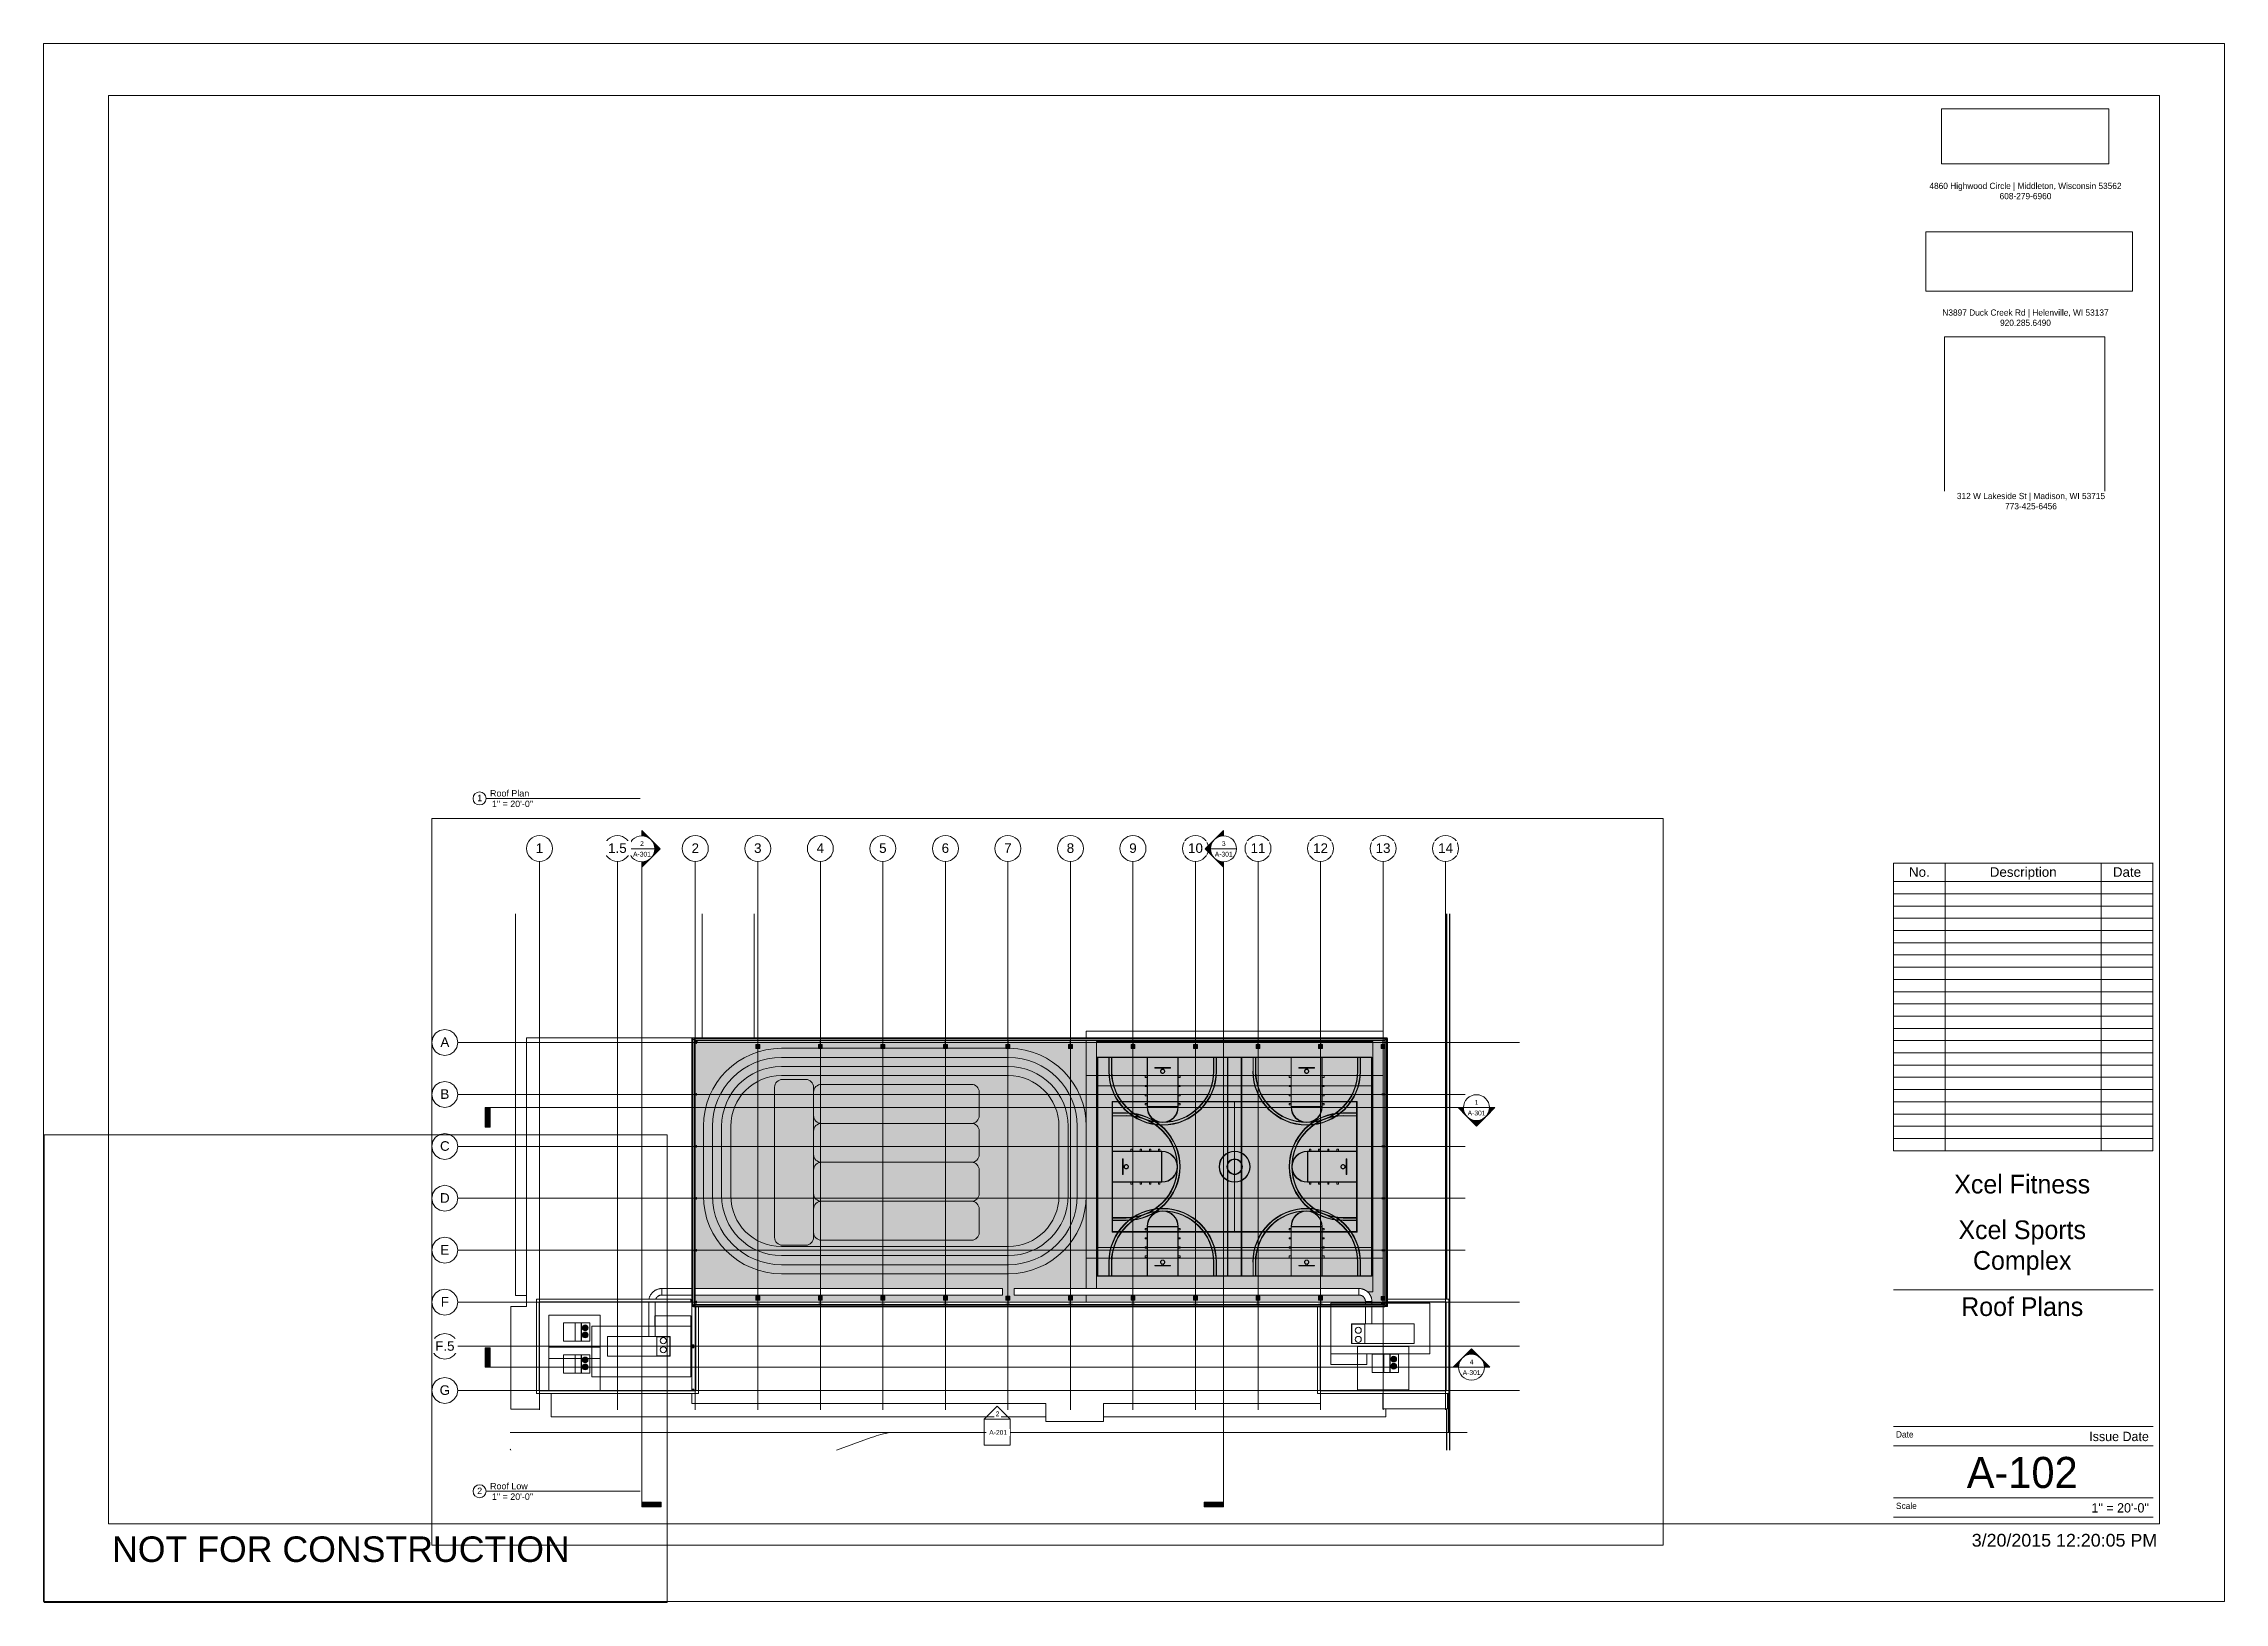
# Paper-space layout 'Layout1' of a CAD drawing. Header units: inches. Extents: x 0 to 42, y 0 to 30.
# The model-space entities are those that its viewports show. They can reach past a viewport. Long polylines and large blocks are cut down to what shows.
import ezdxf

# ---------------------------------------------------------------- set-up
doc = ezdxf.new("R2010")
doc.units = ezdxf.units.IN
doc.header["$MEASUREMENT"] = 0
for name, pattern in [('Dash', [0.25, 0.125, -0.125]), ('Dash 1_16_', [0.125, 0.0625, -0.0625]), ('Grid Line 1_2_', [0.875, 0.5, -0.125, 0.125, -0.125]), ('Hidden', [0.28125, 0.1875, -0.09375])]:
    doc.linetypes.add(name, pattern=pattern)
for name, color, linetype, lineweight in [('A-DETL', 90, 'Continuous', 9), ('A-DETL-THIN', 151, 'Continuous', 9), ('A-GLAZ-CWMG', 51, 'Continuous', 9), ('A-PROP-SBCK', 71, 'Hidden', 25), ('A-ROOF', 132, 'Continuous', 9), ('A-WALL', 113, 'Continuous', 9), ('A-WALL-PATT', 111, 'Continuous', 25), ('C-BLDG-PADS', 91, 'Continuous', 9), ('C-TOPO', 7, 'Continuous', 9), ('G-ANNO-SCHD', 231, 'Continuous', 9), ('G-ANNO-SYMB', 111, 'Continuous', 9), ('G-ANNO-TTLB', 6, 'Continuous', 9), ('G-ANNO-TTLB-MEDM', 33, 'Continuous', 20), ('G-ANNO-TTLB-THIN', 151, 'Continuous', 9), ('G-IMPT', 8, 'Continuous', 9), ('L-SITE-WALL', 31, 'Continuous', 9), ('M-EQPM', 50, 'Continuous', 9), ('M-HVAC-DUCT', 70, 'Continuous', 9), ('Q-SPCQ', 91, 'Continuous', 9), ('Q-SPCQ-HDLN', 91, 'Dash', 9), ('S-BEAM', 12, 'Continuous', 9), ('S-COLS', 52, 'Continuous', 9), ('S-GRID', 1, 'Continuous', 9), ('S-GRID-IDEN', 1, 'Continuous', 9)]:
    doc.layers.add(name, color=color, linetype=linetype, lineweight=lineweight)
doc.layers.add('G-ANNO-NPLT', color=191, linetype='Continuous', plot=False)
doc.styles.add('Arial', font='arial.ttf', dxfattribs={"height": 44.258982})
doc.styles.add('Arial_1', font='arial.ttf', dxfattribs={"height": 22.129491})
doc.styles.add('Arial_2', font='arial.ttf', dxfattribs={"height": 0.491766})
doc.styles.add('Arial_3', font='arial.ttf', dxfattribs={"height": 0.245883})
doc.styles.add('Arial_4', font='arial.ttf', dxfattribs={"height": 0.122942})
doc.styles.add('Arial_5', font='arial.ttf', dxfattribs={"height": 0.184412})
doc.styles.add('Century Gothic', font='GOTHIC.TTF', dxfattribs={"height": 0.119759})
doc.styles.add('Century Gothic_1', font='GOTHIC.TTF', dxfattribs={"height": 0.179639})
doc.styles.add('Century Gothic_2', font='GOTHIC.TTF', dxfattribs={"height": 0.598797})
doc.styles.add('Century Gothic_3', font='GOTHIC.TTF', dxfattribs={"height": 0.359278})
picture_1 = doc.add_image_def('image1.jpg', size_in_pixel=(232, 76))
picture_2 = doc.add_image_def('image2.jpg', size_in_pixel=(900, 259))
picture_3 = doc.add_image_def('image3.jpg', size_in_pixel=(939, 939))
pattern_1 = [(45, (6260.89, 0), (-23.758788, 23.758788), []), (45, (6260.89, 36), (-23.758788, 23.758788), [])]
pattern_2 = [(0, (6260.89, 0), (0, 30), []), (90, (6260.89, 0), (-30, 2e-15), [])]

psp = doc.layouts.get("Layout1")

msp = doc.modelspace()

# ---------------------------------------------------------------- texts
at = {"layer": 'G-ANNO-SYMB', "attachment_point": 2, "line_spacing_factor": 0.938532, "style": 'Arial_1'}
for s, insert, char_height, width in [('2', (28810.872, -20219.678), 22.129, 20.52), ('3', (31499.754, -20219.678), 22.129, 20.52), ('A-301', (28810.872, -20268.769), 22.1295, 98.28), ('A-301', (31499.754, -20268.769), 22.1295, 98.28), ('1', (32668.552, -21415.672), 22.129, 20.52), ('A-301', (32668.552, -21464.762), 22.1295, 98.28), ('4', (32645.6, -22615.165), 22.129, 20.52), ('A-301', (32645.6, -22664.256), 22.1295, 98.28)]:
    msp.add_mtext(s, dxfattribs=dict(at, insert=insert, char_height=char_height, width=width))

# ---------------------------------------------------------------- blocks, each defined once
blk = doc.blocks.new('E1 30 x 42 Horizontal - E1 30x42 Horizontal-11829-Roof Plans')
at = {"layer": 'G-ANNO-TTLB-MEDM'}
for p, q in [((1.24, 29.014), (1.24, 1.514)), ((40.74, 29.014), (1.24, 29.014)), ((40.74, 29.014), (40.74, 1.514)), ((40.615, 14.233), (35.615, 14.233)), ((35.615, 6.02), (40.615, 6.02)), ((1.24, 1.514), (40.74, 1.514)), ((40.615, 1.639), (35.615, 1.639))]:
    blk.add_line(p, q, dxfattribs=at)
at = {"layer": 'G-ANNO-TTLB-THIN'}
for p, q in [((-0.01, 30.014), (41.99, 30.014)), ((-0.01, 0.014), (-0.01, 30.014)), ((41.99, 0.014), (41.99, 30.014)), ((35.615, 3.389), (40.615, 3.389)), ((35.615, 3.014), (40.615, 3.014)), ((35.615, 2.014), (40.615, 2.014)), ((-0.01, 0.014), (41.99, 0.014))]:
    blk.add_line(p, q, dxfattribs=at)
at = {"layer": 'G-ANNO-TTLB', "insert": (1.307, 1.27), "char_height": 0.49177, "width": 10.47, "attachment_point": 1, "line_spacing_factor": 0.938532, "style": 'Arial_2'}
blk.add_mtext('NOT FOR CONSTRUCTION', dxfattribs=at)
at = {"layer": 'G-ANNO-TTLB'}
image = blk.add_image(picture_1, insert=(36.542, 27.7), size_in_units=(3.222, 1.056), dxfattribs=at)
image.dxf.flags = 7
image = blk.add_image(picture_2, insert=(36.241, 25.244), size_in_units=(3.98, 1.145), dxfattribs=at)
image.dxf.flags = 7
image = blk.add_image(picture_3, insert=(36.599, 21.275), size_in_units=(3.09, 3.09), dxfattribs=at)
image.dxf.flags = 7
at = {"layer": 'G-ANNO-TTLB', "line_spacing_factor": 0.984117, "style": 'Century Gothic', "bg_fill": 3, "box_fill_scale": 1.25, "bg_fill_color": 0, "bg_fill_transparency": 0}
for s, insert, char_height, width, attachment_point in [('4860 Highwood Circle | Middleton, Wisconsin 53562\\P608-279-6960', (38.159, 27.334), 0.11976, 4.914, 2), ('N3897 Duck Creek Rd | Helenville, WI 53137\\P920.285.6490', (38.159, 24.895), 0.11976, 4.1535, 2), ('312 W Lakeside St | Madison, WI 53715\\P773-425-6456', (38.265, 21.363), 0.11976, 3.666, 2), ('Date', (35.665, 3.294), 0.1198, 0.4725, 1), ('Scale', (35.665, 1.919), 0.1198, 0.5265, 1)]:
    blk.add_mtext(s, dxfattribs=dict(at, insert=insert, char_height=char_height, width=width, attachment_point=attachment_point))
blk = doc.blocks.new('Viewport - View Title-1830-Roof Plans')
at = {"layer": 'G-ANNO-TTLB'}
for start, end in [(0, 180), (180, 360)]:
    blk.add_arc((-0.125, 0), 0.125, start, end, dxfattribs=at)
blk = doc.blocks.new('Girt_Z - 8_D-707859-Roof Low')
at = {"layer": 'S-BEAM'}
for points in [[(25983.265, -21132.627), (25983.265, -21132.053), (22792.025, -21132.053), (22792.025, -21132.627), (25949.218, -21132.627)], [(25983.265, -21139.865), (25983.265, -21132.698), (22792.025, -21132.698), (22792.025, -21139.865), (25949.218, -21139.865)], [(25983.265, -21132.698), (25983.265, -21132.627), (25949.218, -21132.698)], [(25983.265, -21140.053), (25983.265, -21139.865), (22792.025, -21139.959), (22792.025, -21139.989), (25966.39, -21140.053)]]:
    blk.add_hatch(color=256, dxfattribs=at).paths.add_polyline_path(points, flags=0)
for p, q in [((22792.025, -21132.627), (22792.025, -21132.053)), ((25983.265, -21132.053), (22792.025, -21132.053)), ((25983.265, -21132.053), (25983.265, -21132.627)), ((22792.025, -21132.698), (22792.025, -21132.627)), ((25983.265, -21132.627), (22792.025, -21132.627)), ((22792.025, -21139.865), (22792.025, -21132.698)), ((25983.265, -21132.698), (22792.025, -21132.698)), ((25983.265, -21132.627), (25983.265, -21132.698)), ((25983.265, -21132.698), (25983.265, -21139.865)), ((22792.025, -21139.959), (22792.025, -21139.865)), ((25983.265, -21139.865), (25983.265, -21140.053)), ((22792.025, -21140.053), (25983.265, -21140.053))]:
    blk.add_line(p, q, dxfattribs=at)
blk = doc.blocks.new('Girt_Z - 8_D-707857-Roof Low')
at = {"layer": 'S-BEAM'}
for points in [[(25983.265, -22360.24), (25983.265, -22360.053), (22791.431, -22360.147), (22791.337, -22360.24), (25949.218, -22360.24)], [(25949.218, -22367.408), (25983.265, -22367.408), (25983.265, -22360.24), (22787.525, -22360.24), (22787.525, -22367.408), (25914.659, -22367.408)], [(25983.265, -22368.053), (25983.265, -22367.478), (22787.525, -22367.478), (22787.525, -22368.053), (25949.218, -22368.053)], [(25983.265, -22367.478), (25983.265, -22367.408), (25949.218, -22367.478)]]:
    blk.add_hatch(color=256, dxfattribs=at).paths.add_polyline_path(points, flags=0)
for p, q in [((25983.265, -22360.053), (22787.525, -22360.053)), ((25983.265, -22360.053), (25983.265, -22360.24)), ((22787.525, -22367.408), (22787.525, -22360.24)), ((25983.265, -22360.24), (25983.265, -22367.408)), ((22787.525, -22367.478), (22787.525, -22367.408)), ((22787.525, -22367.408), (25983.265, -22367.408)), ((22787.525, -22368.053), (22787.525, -22367.478)), ((22787.525, -22367.478), (25983.265, -22367.478)), ((25983.265, -22367.408), (25983.265, -22367.478)), ((25983.265, -22367.478), (25983.265, -22368.053)), ((22787.525, -22368.053), (25983.265, -22368.053))]:
    blk.add_line(p, q, dxfattribs=at)
blk = doc.blocks.new('Girt_Z - 8_D-559299-Roof Low')
at = {"layer": 'S-BEAM'}
for points in [[(25984.578, -22364.053), (25984.578, -21136.053), (25984.445, -21136.053), (25984.445, -22364.053)], [(25991.745, -22364.053), (25991.745, -21136.053), (25984.578, -21136.053), (25984.578, -22364.053)], [(25992.39, -22364.053), (25992.39, -21136.053), (25991.816, -21136.053), (25991.816, -22364.053)], [(25991.745, -22364.053), (25991.816, -22364.053), (25991.745, -22336.693)]]:
    blk.add_hatch(color=256, dxfattribs=at).paths.add_polyline_path(points, flags=0)
for p, q in [((25984.39, -21136.053), (25984.39, -22364.053)), ((25984.445, -21136.053), (25984.578, -21136.053)), ((25984.578, -21136.053), (25991.745, -21136.053)), ((25991.745, -21136.053), (25991.816, -21136.053)), ((25991.745, -22364.053), (25991.745, -21136.053)), ((25991.816, -21136.053), (25992.39, -21136.053)), ((25991.816, -22364.053), (25991.816, -21136.053)), ((25992.39, -22364.053), (25992.39, -21136.053)), ((25984.578, -22364.053), (25984.445, -22364.053)), ((25991.745, -22364.053), (25984.578, -22364.053)), ((25991.816, -22364.053), (25991.745, -22364.053)), ((25992.39, -22364.053), (25991.816, -22364.053))]:
    blk.add_line(p, q, dxfattribs=at)
blk = doc.blocks.new('Girt_C - 8_D-560231-Roof Low')
at = {"layer": 'S-BEAM'}
blk.add_hatch(color=256, dxfattribs=at).paths.add_polyline_path([(22792.15, -21146.865), (22800.822, -21146.865), (22800.822, -21146.072), (22801.255, -21146.072), (22801.255, -21146.865), (22805.255, -21146.865), (22805.255, -21140.053), (22792.15, -21140.053), (22792.15, -21146.072)], flags=0)
h = blk.add_hatch(color=256, dxfattribs=at)
h.paths.add_polyline_path([(22805.255, -21147.053), (22805.255, -21146.865), (22801.255, -21146.865), (22801.255, -21147.053), (22804.357, -21147.053)], flags=0)
h.paths.add_polyline_path([(22800.822, -21147.053), (22800.822, -21146.865), (22792.15, -21146.865), (22792.15, -21147.053)], flags=0)
for p, q in [((22805.255, -21140.053), (22805.255, -21146.865)), ((22792.15, -21147.053), (22800.822, -21147.053)), ((22801.255, -21147.053), (22805.255, -21147.053)), ((22805.255, -21146.865), (22805.255, -21147.053))]:
    blk.add_line(p, q, dxfattribs=at)
blk = doc.blocks.new('Girt_Z - 8_D-559297-Roof Low')
at = {"layer": 'S-BEAM'}
for points in [[(22784.1, -22364.053), (22784.1, -21136.053), (22783.525, -21136.053), (22783.525, -22364.053)], [(22787.078, -22364.053), (22791.337, -22364.053), (22791.337, -21136.053), (22784.17, -21136.053), (22784.17, -22364.053)], [(22791.337, -22360.24), (22791.431, -22360.146), (22791.461, -22360.036), (22791.431, -21136.053), (22791.337, -21136.053), (22791.337, -22356.06)]]:
    blk.add_hatch(color=256, dxfattribs=at).paths.add_polyline_path(points, flags=0)
for p, q in [((22783.525, -21136.053), (22784.1, -21136.053)), ((22783.525, -21136.053), (22783.525, -22364.053)), ((22784.1, -21136.053), (22784.17, -21136.053)), ((22784.1, -21136.053), (22784.1, -22364.053)), ((22784.17, -21136.053), (22791.337, -21136.053)), ((22784.17, -21136.053), (22784.17, -22364.053)), ((22791.337, -21136.053), (22791.431, -21136.053)), ((22791.525, -22364.053), (22791.525, -21136.053)), ((22784.1, -22364.053), (22783.525, -22364.053)), ((22784.17, -22364.053), (22784.1, -22364.053)), ((22791.337, -22364.053), (22784.17, -22364.053))]:
    blk.add_line(p, q, dxfattribs=at)
blk = doc.blocks.new('Basic Wall _ arcoPlus - 547 - ___-608025-Roof Low')
at = {"layer": 'A-WALL'}
for p, q in [((25893.89, -22368.303), (22792.15, -22368.303)), ((22792.15, -22368.303), (25893.89, -22368.303)), ((22792.15, -22368.365), (25893.89, -22368.365)), ((22792.15, -22368.365), (25893.89, -22368.365)), ((22792.15, -22368.594), (25893.89, -22368.594)), ((22792.15, -22368.594), (25893.89, -22368.594)), ((25983.765, -22368.303), (25923.89, -22368.303)), ((25923.89, -22368.303), (25983.765, -22368.303)), ((25923.89, -22368.365), (25983.765, -22368.365)), ((25923.89, -22368.365), (25983.765, -22368.365)), ((25923.89, -22368.594), (25983.765, -22368.594)), ((25923.89, -22368.594), (25983.765, -22368.594)), ((22780.025, -22368.666), (22780.025, -22370.241)), ((22780.025, -22370.241), (22780.025, -22368.666)), ((22792.15, -22368.657), (25893.89, -22368.657)), ((22792.15, -22368.657), (25893.89, -22368.657)), ((25923.89, -22368.657), (25983.765, -22368.657)), ((25923.89, -22368.657), (25983.765, -22368.657)), ((22780.025, -22370.429), (22780.025, -22370.304)), ((22780.025, -22370.304), (22780.025, -22370.366)), ((22780.025, -22370.304), (22798.765, -22370.304)), ((22780.025, -22370.304), (22798.765, -22370.304)), ((22810.89, -22370.304), (25671.89, -22370.304)), ((22810.89, -22370.304), (25671.89, -22370.304)), ((25684.015, -22370.304), (25893.89, -22370.304)), ((25684.015, -22370.304), (25893.89, -22370.304)), ((25923.89, -22370.304), (25995.89, -22370.304)), ((25923.89, -22370.304), (25995.89, -22370.304)), ((25995.89, -22370.366), (25995.89, -22370.304)), ((25995.89, -22370.304), (25995.89, -22370.429)), ((22780.025, -22370.366), (22798.765, -22370.366)), ((22780.025, -22370.366), (22798.765, -22370.366)), ((22780.025, -22370.429), (22798.765, -22370.429)), ((22780.025, -22370.429), (22798.765, -22370.429)), ((22810.89, -22370.366), (25671.89, -22370.366)), ((22810.89, -22370.366), (25671.89, -22370.366)), ((22810.89, -22370.429), (25671.89, -22370.429)), ((22810.89, -22370.429), (25671.89, -22370.429)), ((25684.015, -22370.366), (25893.89, -22370.366)), ((25684.015, -22370.366), (25893.89, -22370.366)), ((25684.015, -22370.429), (25893.89, -22370.429)), ((25684.015, -22370.429), (25893.89, -22370.429)), ((25923.89, -22370.366), (25995.89, -22370.366)), ((25923.89, -22370.366), (25995.89, -22370.366)), ((25923.89, -22370.429), (25995.89, -22370.429)), ((25923.89, -22370.429), (25995.89, -22370.429))]:
    blk.add_line(p, q, dxfattribs=at)
blk = doc.blocks.new('Basic Wall _ arcoPlus - 547 - ___-608021-Roof Low')
at = {"layer": 'A-WALL'}
for p, q in [((22792.15, -21129.802), (22792.15, -21129.677)), ((22792.15, -21129.677), (22938.255, -21129.677)), ((22792.15, -21129.677), (22938.255, -21129.677)), ((22792.15, -21129.739), (22792.15, -21129.802)), ((22792.15, -21129.739), (22938.255, -21129.739)), ((22792.15, -21129.739), (22938.255, -21129.739)), ((22792.15, -21129.802), (22938.255, -21129.802)), ((22792.15, -21129.802), (22938.255, -21129.802)), ((22792.15, -21131.44), (22792.15, -21129.865)), ((22792.15, -21129.865), (22792.15, -21131.44)), ((22938.255, -21129.677), (22938.255, -21129.802)), ((22938.255, -21129.802), (22938.255, -21129.739)), ((22938.255, -21131.44), (22938.255, -21129.866)), ((22938.255, -21129.866), (22938.255, -21131.44)), ((23952.39, -21129.677), (24064.661, -21129.677)), ((23952.39, -21129.677), (24064.661, -21129.677)), ((23952.39, -21129.739), (24064.661, -21129.739)), ((23952.39, -21129.739), (24064.661, -21129.739)), ((23952.39, -21129.802), (24064.661, -21129.802)), ((23952.39, -21129.802), (24064.661, -21129.802)), ((25855.996, -21129.677), (25993.791, -21129.677)), ((25855.996, -21129.677), (25993.791, -21129.677)), ((25855.996, -21129.739), (25993.791, -21129.739)), ((25855.996, -21129.739), (25993.791, -21129.739)), ((25855.996, -21129.802), (25993.791, -21129.802)), ((25855.996, -21129.802), (25993.791, -21129.802)), ((25993.791, -21129.677), (25993.791, -21129.802)), ((25993.791, -21129.802), (25993.791, -21129.739)), ((25993.791, -21131.265), (25993.791, -21129.865)), ((25993.791, -21129.865), (25993.791, -21131.265)), ((22792.15, -21131.449), (22938.255, -21131.449)), ((22792.15, -21131.449), (22938.255, -21131.449)), ((22792.15, -21131.511), (22938.255, -21131.511)), ((22792.15, -21131.511), (22938.255, -21131.511)), ((22938.255, -21131.74), (22938.255, -21131.449)), ((22938.255, -21131.449), (22938.255, -21131.74)), ((22938.255, -21131.511), (22938.255, -21131.449)), ((22938.255, -21131.449), (22938.255, -21131.803)), ((22938.255, -21131.74), (22938.255, -21131.511)), ((23952.39, -21131.449), (24064.661, -21131.449)), ((23952.39, -21131.449), (24064.661, -21131.449)), ((23952.39, -21131.511), (24064.661, -21131.511)), ((23952.39, -21131.511), (24064.661, -21131.511)), ((25855.996, -21131.449), (25983.765, -21131.449)), ((25855.996, -21131.449), (25983.765, -21131.449)), ((25855.996, -21131.511), (25983.765, -21131.511)), ((25855.996, -21131.511), (25983.765, -21131.511)), ((22792.15, -21131.74), (22938.255, -21131.74)), ((22792.15, -21131.74), (22938.255, -21131.74)), ((22938.255, -21131.803), (22792.15, -21131.803)), ((22792.15, -21131.803), (22938.255, -21131.803)), ((23952.39, -21131.74), (24064.661, -21131.74)), ((23952.39, -21131.74), (24064.661, -21131.74)), ((24064.661, -21131.803), (23952.39, -21131.803)), ((23952.39, -21131.803), (24064.661, -21131.803)), ((25855.996, -21131.74), (25983.765, -21131.74)), ((25855.996, -21131.74), (25983.765, -21131.74)), ((25983.765, -21131.803), (25855.996, -21131.803)), ((25855.996, -21131.803), (25983.765, -21131.803))]:
    blk.add_line(p, q, dxfattribs=at)
blk = doc.blocks.new('Basketball_Backstop-Performance_Sports_Systems-3103-Ceiling_Hung - 27_-0_ to 27_-11 7_8_-652462-Roof Low')
at = {"layer": 'Q-SPCQ-HDLN'}
for p, q in [((-36, 0), (-36, 2.25)), ((-36, 2.25), (36, 2.25)), ((36, 2.25), (36, 0)), ((36, 0), (-36, 0)), ((-3.5, 0), (-3.5, -6.159)), ((3.5, 0), (3.5, -6.159))]:
    blk.add_line(p, q, dxfattribs=at)
for radius in [9.625, 9]:
    blk.add_circle((0, -15.125), radius, dxfattribs=at)
blk = doc.blocks.new('Rectangular Mullion - Rectangular Mullion 1-677172-Roof Low')
at = {"layer": 'A-GLAZ-CWMG'}
for p, q in [((0, 2), (-2, 2)), ((-2, 2), (-2, 1.5)), ((0, -2), (0, 2)), ((-0.5, -2), (0, -2))]:
    blk.add_line(p, q, dxfattribs=at)
blk = doc.blocks.new('W-Wide Flange - W21X166-689610-Roof Low')
at = {"layer": 'S-BEAM'}
for points in [[(22780.525, -22560.253), (22789.94, -22560.253), (22789.94, -22547.853), (22780.525, -22547.853)], [(22790.385, -22554.428), (22790.383, -22553.678), (22790.034, -22553.678), (22790.034, -22554.428)]]:
    blk.add_hatch(color=256, dxfattribs=at).paths.add_polyline_path(points, flags=0)
for p, q in [((22780.525, -22547.853), (22789.94, -22547.853)), ((22789.997, -22547.853), (22789.94, -22547.853)), ((22789.94, -22547.853), (22789.94, -22560.253)), ((22789.997, -22552.788), (22789.997, -22547.853)), ((22790.383, -22553.678), (22790.034, -22553.678)), ((22790.034, -22554.428), (22790.385, -22554.428)), ((22789.997, -22560.253), (22789.997, -22555.318)), ((22780.525, -22560.253), (22789.94, -22560.253)), ((22789.94, -22560.253), (22789.997, -22560.253))]:
    blk.add_line(p, q, dxfattribs=at)
for centre, start_param, end_param in [((22790.034, -22552.788), 1.570796, 3.141593), ((22790.034, -22555.318), 0, 1.570796)]:
    blk.add_ellipse(centre, major_axis=(0, 0.89), ratio=0.041631, start_param=start_param, end_param=end_param, dxfattribs=at)
blk = doc.blocks.new('W-Wide Flange - W21X166-V5-Roof Low')
at = {"layer": 'S-BEAM'}
blk.add_hatch(color=256, dxfattribs=at).paths.add_polyline_path([(22789.94, -22760.428), (22789.94, -22751.853), (22780.525, -22751.853), (22780.525, -22760.428)], flags=0)
h = blk.add_hatch(color=256, dxfattribs=at)
h.paths.add_polyline_path([(22789.984, -22760.428), (22789.997, -22760.428), (22789.969, -22760.428)], flags=0)
h.paths.add_polyline_path([(22790.739, -22758.428), (22790.737, -22757.678), (22790.034, -22757.678), (22790.034, -22758.428)], flags=0)
for p, q in [((22780.525, -22751.853), (22789.94, -22751.853)), ((22789.997, -22751.853), (22789.94, -22751.853)), ((22789.94, -22751.853), (22789.94, -22760.428)), ((22789.997, -22756.788), (22789.997, -22751.853)), ((22790.783, -22757.678), (22790.034, -22757.678)), ((22790.034, -22758.428), (22790.783, -22758.428)), ((22789.997, -22760.428), (22789.997, -22759.318))]:
    blk.add_line(p, q, dxfattribs=at)
for centre, start_param, end_param in [((22790.034, -22756.788), 1.570796, 3.141593), ((22790.034, -22759.318), 0, 1.570796)]:
    blk.add_ellipse(centre, major_axis=(0, 0.89), ratio=0.041631, start_param=start_param, end_param=end_param, dxfattribs=at)
blk = doc.blocks.new('Trane - 20-75 Ton Packaged Ind Rooftop DX Cooling Only and Extended Casing TAG_SXHLF20_ 0210035350 - PL_AS_HF001102-e2b63efd-16e1-40f1-8521-6466c1d8891c_dwg_Trane-SXHLF20-700801-Roof Low')
at = {"layer": 'G-IMPT'}
for p, q in [((-1.068, -1.03), (-1.068, 89.53)), ((-1.05, -1.03), (-1.05, 89.53)), ((-1.05, 89.53), (227.268, 89.53)), ((227.268, 89.53), (288.37, 89.53)), ((227.268, 89.53), (227.268, 88.501)), ((288.37, -1.03), (288.37, 89.53)), ((287.361, 88.501), (227.217, 88.501)), ((227.217, 88.501), (227.217, -0.143)), ((287.361, -0.143), (287.361, 88.501)), ((227.217, -0.143), (287.361, -0.143)), ((227.268, -0.143), (227.268, -1.03)), ((227.268, -1.03), (-1.05, -1.03)), ((288.37, -1.03), (227.268, -1.03))]:
    blk.add_line(p, q, dxfattribs=at)
for centre, start, end in [((257.268, 70.309), 0, 180), ((257.268, 70.309), 180, 0), ((257.268, 28.129), 0, 180), ((257.268, 28.129), 180, 0)]:
    blk.add_arc(centre, 13.995, start, end, dxfattribs=at)
blk = doc.blocks.new('Trane - 20-75 Ton Packaged Ind Rooftop DX Cooling Only and Extended Casing TAG_SXHLF20_ 0210035350 - PL_AS_HF001102-e2b63efd-16e1-40f1-8521-6466c1d8891c_dwg_TRANEBIMLOGO-700802-Roof Low')
at = {"layer": 'G-IMPT'}
for p, q in [((273.268, -1.03), (273.394, -1.03)), ((273.396, -1.03), (273.308, -1.03)), ((273.474, -1.03), (273.424, -1.03)), ((273.426, -1.03), (273.474, -1.03)), ((273.505, -1.03), (273.488, -1.03)), ((273.489, -1.03), (273.505, -1.03)), ((277.861, -1.03), (277.81, -1.03))]:
    blk.add_line(p, q, dxfattribs=at)
at = {"layer": 'G-IMPT', "flags": 128}
for points in [[(271.62, -1.03), (267.98, -1.03), (271.659, -1.03)], [(271.73, -1.03), (267.98, -1.03), (271.77, -1.03)], [(271.511, -1.03), (268.028, -1.03), (271.548, -1.03)], [(271.839, -1.03), (268.028, -1.03), (271.88, -1.03)], [(271.402, -1.03), (268.125, -1.03), (271.437, -1.03)], [(271.293, -1.03), (268.277, -1.03), (271.326, -1.03)], [(271.185, -1.03), (268.496, -1.03), (271.214, -1.03)], [(276.802, -1.03), (275.062, -1.03), (274.865, -1.03), (275.405, -1.03), (274.995, -1.03), (275.715, -1.03), (276.125, -1.03), (276.605, -1.03)], [(279.052, -1.03), (279.33, -1.03), (279.405, -1.03)], [(282.996, -1.03), (283.716, -1.03), (283.834, -1.03), (282.394, -1.03), (281.974, -1.03), (283.414, -1.03), (283.533, -1.03), (282.813, -1.03), (282.847, -1.03), (283.567, -1.03), (283.681, -1.03), (282.961, -1.03)]]:
    blk.add_lwpolyline(points, close=True, dxfattribs=at)
for points in [[(273.394, -1.03), (270.015, -1.03), (273.426, -1.03)], [(273.474, -1.03), (270.125, -1.03), (273.489, -1.03)], [(273.505, -1.03), (270.235, -1.03), (273.505, -1.03)], [(273.488, -1.03), (270.345, -1.03), (273.474, -1.03)], [(273.424, -1.03), (270.455, -1.03), (273.396, -1.03)], [(273.308, -1.03), (270.565, -1.03), (273.268, -1.03)], [(277.81, -1.03), (276.91, -1.03), (276.328, -1.03), (277.048, -1.03), (277.23, -1.03), (277.528, -1.03), (278.668, -1.03), (278.837, -1.03), (279.462, -1.03), (279.508, -1.03), (280.69, -1.03), (280.876, -1.03)], [(277.69, -1.03), (277.411, -1.03), (277.48, -1.03), (277.69, -1.03)], [(281.393, -1.03), (281.11, -1.03), (280.45, -1.03), (280.077, -1.03), (279.85, -1.03), (279.01, -1.03), (278.15, -1.03), (277.861, -1.03)], [(280.876, -1.03), (281.17, -1.03), (281.83, -1.03), (282.25, -1.03), (281.59, -1.03), (281.393, -1.03)]]:
    blk.add_lwpolyline(points, dxfattribs=at)
blk = doc.blocks.new('Trane - 20-75 Ton Packaged Ind Rooftop DX Cooling Only and Extended Casing TAG_SXHLF20_ 0210035350 - PL_AS_HF001102-e2b63efd-16e1-40f1-8521-6466c1d8891c_dwg-700800-Roof Low')
for name in ['Trane - 20-75 Ton Packaged Ind Rooftop DX Cooling Only and Extended Casing TAG_SXHLF20_ 0210035350 - PL_AS_HF001102-e2b63efd-16e1-40f1-8521-6466c1d8891c_dwg_Trane-SXHLF20-700801-Roof Low', 'Trane - 20-75 Ton Packaged Ind Rooftop DX Cooling Only and Extended Casing TAG_SXHLF20_ 0210035350 - PL_AS_HF001102-e2b63efd-16e1-40f1-8521-6466c1d8891c_dwg_TRANEBIMLOGO-700802-Roof Low']:
    blk.add_blockref(name, (0, 0))
blk = doc.blocks.new('Trane - 20-75 Ton Packaged Ind Rooftop DX Cooling Only and Extended Casing TAG_SXHLF20_ 0210035350 - SXHLF20-700809-Roof Low')
at = {"layer": 'M-EQPM', "linetype": 'Dash'}
for p, q in [((217.6875, 185.5625), (384.4375, 185.5625)), ((217.6875, 137.5625), (217.6875, 185.5625)), ((384.4375, 185.5625), (384.4375, 137.5625)), ((-73.15625, 137.5625), (384.40625, 137.5625)), ((-73.15625, -97.0625), (-73.15625, 137.5625)), ((384.4375, 137.5625), (217.6875, 137.5625)), ((384.40625, 137.5625), (384.40625, -97.0625)), ((384.40625, -97.0625), (-73.15625, -97.0625))]:
    blk.add_line(p, q, dxfattribs=at)
blk.add_blockref('Trane - 20-75 Ton Packaged Ind Rooftop DX Cooling Only and Extended Casing TAG_SXHLF20_ 0210035350 - PL_AS_HF001102-e2b63efd-16e1-40f1-8521-6466c1d8891c_dwg-700800-Roof Low', (0, 0))
blk = doc.blocks.new('Trane - Packaged Voyager Rooftop System 12_5-25 Ton Gas-Electric Packaged Unit TAG_YHD300_ 1008114931 - PL_AY4V000072-0a482d62-fa2d-4e4c-a01b-d2dd38fd3219_dwg_Trane-YHD300-691629-Roof Low')
at = {"layer": 'G-IMPT'}
for p, q in [((0, 84.188), (53.188, 84.188)), ((0, 0), (0, 84.188)), ((39.156, 84.219), (3.156, 84.219)), ((42.031, 84.219), (40.156, 84.219)), ((84.781, 84.219), (43.031, 84.219)), ((53.188, 0), (53.188, 84.188)), ((53.687, 84.188), (53.188, 84.188)), ((53.687, 84.188), (81.937, 84.188)), ((53.687, 0), (53.687, 84.188)), ((81.937, 84.188), (82.437, 84.188)), ((81.937, 84.188), (81.937, 0)), ((82.437, 84.188), (121.687, 84.188)), ((82.437, 84.188), (82.437, 0)), ((121.687, 84.188), (121.687, 0)), ((-0.031, 81.441), (-0.031, 2.629)), ((99.687, 62.112), (99.687, 74.563)), ((99.033, 61.842), (90.23, 70.645)), ((109.145, 70.645), (100.342, 61.842)), ((113.063, 61.188), (100.612, 61.188)), ((109.145, 51.73), (100.342, 60.533)), ((99.687, 47.812), (99.687, 60.263)), ((100.597, 41.781), (98.778, 41.781)), ((99.687, 29.487), (99.687, 41.938)), ((99.033, 29.217), (90.23, 38.02)), ((109.145, 38.02), (100.342, 29.217)), ((-0.094, 30.437), (-0.625, 30.437)), ((-0.625, 30.437), (-0.625, 5.937)), ((-0.094, 5.937), (-0.094, 30.437)), ((113.063, 28.563), (100.612, 28.563)), ((99.687, 15.187), (99.687, 27.638)), ((109.145, 19.105), (100.342, 27.908)), ((-0.094, 5.937), (-0.625, 5.937)), ((0, 0), (53.188, 0)), ((53.687, 0), (53.188, 0)), ((53.687, 0), (81.937, 0)), ((81.937, 0), (82.437, 0)), ((82.437, 0), (121.687, 0)), ((2.5, -0.031), (31, -0.031)), ((31.5, -0.031), (33.25, -0.031)), ((34.5, -0.031), (51, -0.031)), ((51.75, -0.031), (53.5, -0.031)), ((59.937, -0.031), (78.937, -0.031)), ((79.687, -0.031), (81.437, -0.031)), ((81.937, -0.031), (119.188, -0.031))]:
    blk.add_line(p, q, dxfattribs=at)
at = {"layer": 'G-IMPT', "flags": 128}
for points in [[(98.763, 61.188), (86.312, 61.188)], [(99.033, 60.533), (90.23, 51.73)], [(98.763, 28.563), (86.312, 28.563)], [(99.033, 27.908), (90.23, 19.105)], [(59.693, -0.031), (54.375, -0.031)]]:
    blk.add_lwpolyline(points, close=True, dxfattribs=at)
at = {"layer": 'G-IMPT'}
for centre, radius in [((99.687, 61.188), 13.375), ((99.687, 61.188), 12.125), ((99.687, 61.188), 10.875), ((99.687, 61.188), 9.625), ((99.687, 61.188), 8.375), ((99.687, 61.188), 7.125), ((99.687, 61.188), 5.875), ((99.687, 61.188), 4.625), ((99.687, 61.188), 2.625), ((99.687, 61.188), 0.925), ((99.687, 28.563), 13.375), ((99.687, 28.563), 12.125), ((99.687, 28.563), 10.875), ((99.687, 28.563), 9.625), ((99.687, 28.563), 8.375), ((99.687, 28.563), 7.125), ((99.687, 28.563), 5.875), ((99.687, 28.563), 4.625), ((99.687, 28.563), 2.625), ((99.687, 28.563), 0.925)]:
    blk.add_circle(centre, radius, dxfattribs=at)
for centre, start, end in [((99.687, 61.188), 360, 180), ((99.687, 61.188), 180, 0), ((99.687, 28.563), 93.9359, 86.0641)]:
    blk.add_arc(centre, 13.25, start, end, dxfattribs=at)
blk = doc.blocks.new('Trane - Packaged Voyager Rooftop System 12_5-25 Ton Gas-Electric Packaged Unit TAG_YHD300_ 1008114931 - PL_AY4V000072-0a482d62-fa2d-4e4c-a01b-d2dd38fd3219_dwg-691626-Roof Low')
blk.add_blockref('Trane - Packaged Voyager Rooftop System 12_5-25 Ton Gas-Electric Packaged Unit TAG_YHD300_ 1008114931 - PL_AY4V000072-0a482d62-fa2d-4e4c-a01b-d2dd38fd3219_dwg_Trane-YHD300-691629-Roof Low', (0, 0))
blk = doc.blocks.new('Trane - Packaged Voyager Rooftop System 12_5-25 Ton Gas-Electric Packaged Unit TAG_YHD300_ 1008114931 - YHD300-691637-Roof Low')
at = {"layer": 'M-EQPM', "linetype": 'Dash'}
for p, q in [((-67.96875, 120.21875), (169.71875, 120.21875)), ((-67.96875, -80.96875), (-67.96875, 120.21875)), ((169.71875, 120.21875), (169.71875, -80.96875)), ((169.71875, -80.96875), (-67.96875, -80.96875))]:
    blk.add_line(p, q, dxfattribs=at)
blk.add_blockref('Trane - Packaged Voyager Rooftop System 12_5-25 Ton Gas-Electric Packaged Unit TAG_YHD300_ 1008114931 - PL_AY4V000072-0a482d62-fa2d-4e4c-a01b-d2dd38fd3219_dwg-691626-Roof Low', (0, 0))
blk = doc.blocks.new('Round Elbow - 1_5 D-363045-Roof Low')
at = {"layer": 'M-HVAC-DUCT'}
for p, q in [((-15, 45), (0, 45)), ((0, 45), (15, 45)), ((-45, 0), (-45, 15)), ((-45, -15), (-45, 0))]:
    blk.add_line(p, q, dxfattribs=at)
at = {"layer": 'M-HVAC-DUCT', "flags": 128}
for points in [[(-15, 45), (-15.024, 43.8), (-15.096, 42.603), (-15.216, 41.409), (-15.383, 40.22), (-15.598, 39.04), (-15.86, 37.869), (-16.168, 36.709), (-16.523, 35.563), (-16.923, 34.432), (-17.368, 33.317), (-17.857, 32.222), (-18.39, 31.147), (-18.965, 30.094), (-19.582, 29.064), (-20.24, 28.061), (-20.937, 27.084), (-21.673, 26.136), (-22.446, 25.218), (-23.255, 24.332), (-24.099, 23.479), (-24.976, 22.661), (-25.885, 21.878), (-26.825, 21.132), (-27.794, 20.424), (-28.791, 19.756), (-29.813, 19.128), (-30.86, 18.541), (-31.93, 17.997), (-33.02, 17.496), (-34.129, 17.039), (-35.256, 16.626), (-36.399, 16.26), (-37.555, 15.939), (-38.723, 15.664), (-39.901, 15.437), (-41.087, 15.256), (-42.28, 15.124), (-43.477, 15.039), (-44.676, 15.002), (-45, 15)], [(-45, -15), (-42.601, -14.952), (-40.205, -14.808), (-37.817, -14.569), (-35.441, -14.234), (-33.08, -13.804), (-30.738, -13.28), (-28.419, -12.663), (-26.126, -11.954), (-23.864, -11.154), (-21.635, -10.264), (-19.444, -9.285), (-17.293, -8.22), (-15.187, -7.069), (-13.129, -5.835), (-11.121, -4.52), (-9.168, -3.126), (-7.272, -1.654), (-5.437, -0.108), (-3.665, 1.51), (-1.959, 3.198), (-0.321, 4.952), (1.244, 6.771), (2.736, 8.651), (4.151, 10.589), (5.488, 12.582), (6.744, 14.627), (7.917, 16.72), (9.006, 18.859), (10.008, 21.04), (10.922, 23.259), (11.747, 25.512), (12.481, 27.797), (13.123, 30.109), (13.672, 32.446), (14.127, 34.802), (14.488, 37.175), (14.753, 39.56), (14.923, 41.954), (14.997, 44.352), (15, 45)]]:
    blk.add_lwpolyline(points, dxfattribs=at)
blk = doc.blocks.new('Round Elbow - 1_5 D-704845-Roof Low')
at = {"layer": 'M-HVAC-DUCT'}
for p, q in [((0, -45), (-15, -45)), ((15, -45), (0, -45))]:
    blk.add_line(p, q, dxfattribs=at)
at = {"layer": 'M-HVAC-DUCT', "flags": 128}
for points in [[(15, -45), (14.952, -42.601), (14.808, -40.205), (14.569, -37.817), (14.234, -35.441), (13.804, -33.08), (13.28, -30.738), (12.663, -28.419), (11.954, -26.126), (11.154, -23.864), (10.264, -21.635), (9.285, -19.444), (8.22, -17.293), (7.069, -15.187), (5.835, -13.129), (4.52, -11.121), (3.126, -9.168), (1.654, -7.272), (0.108, -5.437), (-1.51, -3.665), (-3.198, -1.959), (-4.952, -0.321), (-6.771, 1.244), (-8.651, 2.736), (-10.589, 4.151), (-12.582, 5.488), (-14.627, 6.744), (-16.72, 7.917), (-18.859, 9.006), (-21.04, 10.008), (-23.259, 10.922), (-25.512, 11.747), (-27.797, 12.481), (-30.109, 13.123), (-32.446, 13.672), (-33.5, 13.876)], [(-33.5, -17.295), (-33.317, -17.368), (-32.222, -17.857), (-31.147, -18.39), (-30.094, -18.965), (-29.064, -19.582), (-28.061, -20.24), (-27.084, -20.937), (-26.136, -21.673), (-25.218, -22.446), (-24.332, -23.255), (-23.479, -24.099), (-22.661, -24.976), (-21.878, -25.885), (-21.132, -26.825), (-20.424, -27.794), (-19.756, -28.791), (-19.128, -29.813), (-18.541, -30.86), (-17.997, -31.93), (-17.496, -33.02), (-17.039, -34.129), (-16.626, -35.256), (-16.26, -36.399), (-15.939, -37.555), (-15.664, -38.723), (-15.437, -39.901), (-15.256, -41.087), (-15.124, -42.28), (-15.039, -43.477), (-15.002, -44.676), (-15, -45)]]:
    blk.add_lwpolyline(points, dxfattribs=at)
blk = doc.blocks.new('Basketball_Backstop-Performance_Sports_Systems-3103-Ceiling_Hung - 27_-0_ to 27_-11 7_8_-706978-Roof Low')
at = {"layer": 'Q-SPCQ-HDLN'}
for p, q in [((-3.5, 0), (-3.5, 6.159)), ((3.5, 0), (3.5, 6.159)), ((36, 0), (-36, 0)), ((-36, 0), (-36, -2.25)), ((36, -2.25), (36, 0)), ((-36, -2.25), (36, -2.25))]:
    blk.add_line(p, q, dxfattribs=at)
for radius in [9.625, 9]:
    blk.add_circle((0, 15.125), radius, dxfattribs=at)
blk = doc.blocks.new('Grid - Grid Head - Circle-14747-Roof Low')
at = {"layer": 'S-GRID-IDEN'}
blk.add_circle((0, 0), 0.25, dxfattribs=at)
blk = doc.blocks.new('Section - 3_32_ x 3_8_-18514-Roof Low')
at = {"layer": 'G-ANNO-SYMB'}
blk.add_hatch(color=256, dxfattribs=at).paths.add_polyline_path([(0, 0.375), (0, 0), (-0.09375, 0), (-0.09375, 0.375)], flags=0)
for p, q in [((0, 0.375), (-0.09375, 0.375)), ((-0.09375, 0.375), (-0.09375, 0)), ((0, 0), (0, 0.375)), ((-0.09375, 0), (0, 0))]:
    blk.add_line(p, q, dxfattribs=at)
blk = doc.blocks.new('Section - Section Head - Filled-1526-Roof Low')
at = {"layer": 'G-ANNO-SYMB'}
h = blk.add_hatch(color=256, dxfattribs=at)
edge = h.paths.add_edge_path(flags=0)
edge.add_line((-0.42678, 0.17678), (-0.25, 0.35355))
edge.add_line((-0.25, 0.35355), (-0.25, 0.25))
edge.add_arc((-0.25, 0), 0.25, 90, 135)
h = blk.add_hatch(color=256, dxfattribs=at)
edge = h.paths.add_edge_path(flags=0)
edge.add_arc((-0.25, 0), 0.25, 45, 90)
edge.add_line((-0.25, 0.25), (-0.25, 0.35355))
edge.add_line((-0.25, 0.35355), (-0.07322, 0.17678))
h = blk.add_hatch(color=256, dxfattribs=at)
edge = h.paths.add_edge_path(flags=0)
edge.add_arc((-0.25, 0), 0.25033, 137.9216, 180)
edge.add_line((-0.50033, 0), (-0.60355, 0))
edge.add_line((-0.60355, 0), (-0.4358, 0.16775))
h = blk.add_hatch(color=256, dxfattribs=at)
edge = h.paths.add_edge_path(flags=0)
edge.add_line((-0.0642, 0.16775), (0.10355, 0))
edge.add_line((0.10355, 0), (0.00033, 0))
edge.add_arc((-0.25, 0), 0.25033, 0, 42.0784)
for p, q in [((-0.25, 0.35355), (-0.60355, 0)), ((-0.25, 0.35355), (-0.42678, 0.17678)), ((-0.25, 0.35355), (0.10355, 0)), ((-0.25, 0.25), (-0.25, 0.35355)), ((-0.07322, 0.17678), (-0.25, 0.35355)), ((-0.25, 0.35355), (-0.25, 0.25)), ((-0.4358, 0.16775), (-0.60355, 0)), ((0.10355, 0), (-0.0642, 0.16775)), ((-0.60355, 0), (-0.50033, 0)), ((0.00033, 0), (0.10355, 0)), ((-0.5, 0), (-0.60355, 0)), ((0, 0), (0.10355, 0))]:
    blk.add_line(p, q, dxfattribs=at)
for radius, start, end in [(0.25, 360, 180), (0.25, 90, 135), (0.25, 45, 90), (0.25033, 137.9216, 180), (0.25033, 0, 42.0784), (0.25, 180, 360)]:
    blk.add_arc((-0.25, 0), radius, start, end, dxfattribs=at)
blk = doc.blocks.new('Elevation - Detail Number-93309-Roof Low')
at = {"layer": 'G-ANNO-SYMB'}
for p, q in [((-0.25, -0.25), (-0.25, 0.25)), ((-0.25, 0.25), (0.25, 0.25)), ((0.25, 0.25), (0.25, -0.25)), ((0.25, -0.25), (-0.25, -0.25))]:
    blk.add_line(p, q, dxfattribs=at)
blk = doc.blocks.new('Elevation - Detail Number-93036-Roof Low')
at = {"layer": 'G-ANNO-SYMB'}
for p, q in [((0, 0.25), (-0.25, 0)), ((0.25, 0), (0, 0.25)), ((-0.25, 0), (0.25, 0))]:
    blk.add_line(p, q, dxfattribs=at)

# ---------------------------------------------------------------- hatches: boundary and pattern name
at = {"layer": 'A-WALL-PATT', "lineweight": 9}
h = msp.add_hatch(dxfattribs=at)
h.set_pattern_fill('FP_2', color=256, style=0, pattern_type=2)
h.set_pattern_definition(pattern_2)
h.paths.add_polyline_path([(29042.666, -22368.666), (29043.666, -22368.666), (29043.666, -21129.865), (29042.666, -21129.865), (29042.666, -22356.06)], flags=0)
h = msp.add_hatch(dxfattribs=at)
h.set_pattern_fill('FP_2', color=256, style=0, pattern_type=2)
h.set_pattern_definition(pattern_2)
h.paths.add_polyline_path([(32254.031, -22368.666), (32255.031, -22368.666), (32255.031, -21131.265), (32254.031, -21131.265), (32254.031, -22336.693)], flags=0)
h = msp.add_hatch(dxfattribs=at)
h.set_pattern_fill('FP_3', color=256, style=0, pattern_type=2)
h.set_pattern_definition([(270, (32250.719, -22369.453), (19.685, 1e-15), [])])
h.paths.add_polyline_path([(29053.041, -22370.241), (32244.656, -22370.241), (32244.656, -22368.666), (29048.56, -22368.666), (29048.56, -22370.241), (29052.416, -22370.241)], flags=0)
at = {"layer": 'C-BLDG-PADS'}
h = msp.add_hatch(color=256, dxfattribs=at)
h.paths.add_polyline_path([(32192.829, -22350.053), (32235.656, -22350.053), (32235.656, -22341.306), (32227.281, -22341.306), (32227.281, -22323.032), (32244.656, -22323.032), (32244.656, -21177.972), (32227.281, -21177.972), (32227.281, -21158.799), (32235.656, -21158.799), (32235.656, -21141.303), (32227.281, -21141.303), (32227.281, -21140.053), (32116.887, -21140.053), (32116.887, -21140.678), (31956.281, -21140.678), (31956.281, -21141.303), (31947.906, -21141.303), (31947.906, -21158.799), (31956.281, -21158.799), (31956.281, -21178.084), (31938.281, -21178.084), (31938.281, -21158.799), (31946.656, -21158.799), (31946.656, -21141.303), (31938.281, -21141.303), (31938.281, -21140.678), (31667.281, -21140.678), (31667.281, -21141.303), (31658.906, -21141.303), (31658.906, -21158.799), (31667.281, -21158.799), (31667.281, -21178.084), (31649.281, -21178.084), (31649.281, -21158.799), (31657.656, -21158.799), (31657.656, -21141.303), (31649.281, -21141.303), (31649.281, -21140.678), (31378.281, -21140.678), (31378.281, -21141.303), (31369.906, -21141.303), (31369.906, -21158.799), (31378.281, -21158.799), (31378.281, -21178.084), (31360.281, -21178.084), (31360.281, -21158.799), (31368.656, -21158.799), (31368.656, -21141.303), (31360.281, -21141.303), (31360.281, -21140.678), (31089.281, -21140.678), (31089.281, -21141.303), (31080.906, -21141.303), (31080.906, -21158.799), (31089.281, -21158.799), (31089.281, -21178.084), (31071.281, -21178.084), (31071.281, -21158.799), (31079.656, -21158.799), (31079.656, -21141.303), (31071.281, -21141.303), (31071.281, -21140.678), (30800.281, -21140.678), (30800.281, -21141.303), (30791.906, -21141.303), (30791.906, -21158.799), (30800.281, -21158.799), (30800.281, -21178.084), (30782.281, -21178.084), (30782.281, -21158.799), (30790.656, -21158.799), (30790.656, -21141.303), (30782.281, -21141.303), (30782.281, -21140.678), (30511.281, -21140.678), (30511.281, -21141.303), (30502.906, -21141.303), (30502.906, -21158.799), (30511.281, -21158.799), (30511.281, -21178.084), (30493.281, -21178.084), (30493.281, -21158.799), (30501.656, -21158.799), (30501.656, -21141.303), (30493.281, -21141.303), (30493.281, -21140.678), (30325.552, -21140.678), (30325.552, -21140.053), (30222.281, -21140.053), (30222.281, -21141.303), (30213.906, -21141.303), (30213.906, -21158.799), (30222.281, -21158.799), (30222.281, -21178.084), (30204.281, -21178.084), (30204.281, -21158.799), (30212.656, -21158.799), (30212.656, -21141.303), (30204.281, -21141.303), (30204.281, -21140.678), (29933.281, -21140.678), (29933.281, -21141.303), (29924.906, -21141.303), (29924.906, -21158.799), (29933.281, -21158.799), (29933.281, -21178.084), (29915.281, -21178.084), (29915.281, -21158.799), (29923.656, -21158.799), (29923.656, -21141.303), (29915.281, -21141.303), (29915.281, -21140.678), (29644.281, -21140.678), (29644.281, -21141.303), (29635.906, -21141.303), (29635.906, -21158.799), (29644.281, -21158.799), (29644.281, -21178.084), (29626.281, -21178.084), (29626.281, -21158.799), (29634.656, -21158.799), (29634.656, -21141.303), (29626.281, -21141.303), (29626.281, -21140.678), (29355.281, -21140.678), (29355.281, -21141.303), (29346.906, -21141.303), (29346.906, -21158.799), (29355.281, -21158.799), (29355.281, -21178.084), (29337.281, -21178.084), (29337.281, -21158.799), (29345.656, -21158.799), (29345.656, -21141.303), (29337.281, -21141.303), (29337.281, -21140.678), (29199.281, -21140.678), (29199.281, -21140.053), (29066.146, -21140.053), (29066.146, -21147.053), (29062.146, -21147.053), (29062.146, -21154.033), (29061.713, -21154.033), (29061.713, -21150.889), (29061.51, -21150.4), (29061.021, -21150.197), (29053.297, -21150.298), (29053.041, -21150.427), (29053.052, -21389.706), (29053.541, -21389.908), (29061.265, -21389.807), (29061.54, -21389.634), (29061.713, -21389.217), (29061.713, -21386.072), (29062.146, -21386.072), (29062.146, -21394.033), (29061.713, -21394.033), (29061.713, -21390.889), (29061.51, -21390.4), (29061.021, -21390.197), (29053.297, -21390.298), (29053.041, -21390.427), (29053.052, -21629.706), (29053.541, -21629.908), (29061.265, -21629.807), (29061.54, -21629.634), (29061.713, -21629.217), (29061.713, -21626.072), (29062.146, -21626.072), (29062.146, -21634.033), (29061.713, -21634.033), (29061.713, -21630.889), (29061.51, -21630.4), (29061.021, -21630.197), (29053.297, -21630.298), (29053.041, -21630.427), (29053.052, -21869.706), (29053.541, -21869.908), (29061.265, -21869.807), (29061.54, -21869.634), (29061.713, -21869.217), (29061.713, -21866.072), (29062.146, -21866.072), (29062.146, -21874.033), (29061.713, -21874.033), (29061.713, -21870.889), (29061.51, -21870.4), (29061.021, -21870.197), (29053.297, -21870.298), (29053.041, -21870.427), (29053.052, -22109.706), (29053.541, -22109.908), (29061.265, -22109.807), (29061.54, -22109.634), (29061.713, -22109.217), (29061.713, -22106.072), (29062.146, -22106.072), (29062.146, -22114.033), (29061.713, -22114.033), (29061.713, -22110.889), (29061.51, -22110.4), (29061.021, -22110.197), (29053.297, -22110.298), (29053.041, -22110.427), (29053.041, -22287.053), (30477.281, -22287.053), (30477.281, -22317.053), (29053.041, -22317.053), (29053.052, -22349.706), (29053.541, -22349.908), (29061.265, -22349.807), (29061.54, -22349.634), (29061.713, -22349.217), (29061.713, -22346.072), (29062.146, -22346.072), (29062.146, -22350.053), (29345.656, -22350.053), (29345.656, -22341.306), (29337.281, -22341.306), (29337.281, -22322.536), (29355.281, -22322.536), (29355.281, -22341.306), (29346.906, -22341.306), (29346.906, -22350.053), (29634.656, -22350.053), (29634.656, -22341.306), (29626.281, -22341.306), (29626.281, -22322.536), (29644.281, -22322.536), (29644.281, -22341.306), (29635.906, -22341.306), (29635.906, -22350.053), (29923.656, -22350.053), (29923.656, -22341.306), (29915.281, -22341.306), (29915.281, -22322.536), (29933.281, -22322.536), (29933.281, -22341.306), (29924.906, -22341.306), (29924.906, -22350.053), (30212.656, -22350.053), (30212.656, -22341.306), (30204.281, -22341.306), (30204.281, -22322.536), (30222.281, -22322.536), (30222.281, -22341.306), (30213.906, -22341.306), (30213.906, -22350.053), (30501.656, -22350.053), (30501.656, -22341.306), (30493.281, -22341.306), (30493.281, -22322.536), (30511.281, -22322.536), (30511.281, -22341.306), (30502.906, -22341.306), (30502.906, -22350.053), (30790.656, -22350.053), (30790.656, -22341.306), (30782.281, -22341.306), (30782.281, -22322.536), (30800.281, -22322.536), (30800.281, -22341.306), (30791.906, -22341.306), (30791.906, -22350.053), (31079.656, -22350.053), (31079.656, -22341.306), (31071.281, -22341.306), (31071.281, -22322.536), (31089.281, -22322.536), (31089.281, -22341.306), (31080.906, -22341.306), (31080.906, -22350.053), (31368.656, -22350.053), (31368.656, -22341.306), (31360.281, -22341.306), (31360.281, -22322.536), (31378.281, -22322.536), (31378.281, -22341.306), (31369.906, -22341.306), (31369.906, -22350.053), (31657.656, -22350.053), (31657.656, -22341.306), (31649.281, -22341.306), (31649.281, -22322.536), (31667.281, -22322.536), (31667.281, -22341.306), (31658.906, -22341.306), (31658.906, -22350.053), (31946.656, -22350.053), (31946.656, -22341.306), (31938.281, -22341.306), (31938.281, -22322.536), (31956.281, -22322.536), (31956.281, -22341.306), (31947.906, -22341.306), (31947.906, -22350.053), (32154.781, -22350.053), (32154.74, -22346.377), (32154.562, -22343.434), (32153.688, -22339.163), (32152.474, -22335.621), (32151.345, -22333.111), (32148.965, -22329.366), (32147.087, -22327.01), (32144.261, -22324.273), (32141.823, -22322.363), (32138.723, -22320.489), (32134.907, -22318.843), (32131.173, -22317.78), (32127.603, -22317.224), (32123.712, -22317.053), (30531.781, -22317.053), (30531.781, -22287.053), (32124.781, -22287.053), (32130.175, -22287.303), (32135.897, -22288.119), (32140.991, -22289.312), (32145.302, -22290.671), (32150.825, -22293.032), (32155.64, -22295.639), (32159.268, -22297.959), (32163.348, -22301.09), (32167.941, -22305.427), (32171.131, -22308.99), (32174.538, -22313.591), (32177.056, -22317.655), (32179.16, -22321.696), (32181.489, -22327.568), (32182.908, -22332.296), (32183.877, -22336.693), (32184.59, -22342.68), (32184.781, -22347.053), (32184.781, -22350.053), (32184.975, -22350.053)], flags=0)
h.paths.add_polyline_path([(32244.656, -22350.053), (32244.656, -22341.306), (32236.906, -22341.306), (32236.906, -22350.053)], flags=0)
h.paths.add_polyline_path([(32527.656, -22350.053), (32527.656, -22347.678), (32256.781, -22347.678), (32256.781, -22350.053), (32525.281, -22350.053)], flags=0)
h.paths.add_polyline_path([(32241.146, -22114.033), (32240.713, -22114.033), (32240.713, -22110.889), (32240.51, -22110.4), (32240.021, -22110.197), (32232.297, -22110.298), (32232.052, -22110.4), (32231.85, -22110.889), (32231.85, -22114.033), (32231.416, -22114.033), (32231.416, -22106.072), (32231.85, -22106.072), (32231.85, -22109.217), (32232.052, -22109.706), (32232.541, -22109.908), (32240.265, -22109.807), (32240.54, -22109.634), (32240.713, -22109.217), (32240.713, -22106.072), (32241.146, -22106.072), (32241.146, -22110.889)], flags=0)
h.paths.add_polyline_path([(32231.416, -21874.033), (32231.416, -21866.072), (32231.85, -21866.072), (32231.85, -21869.217), (32232.052, -21869.706), (32232.541, -21869.908), (32240.265, -21869.807), (32240.54, -21869.634), (32240.713, -21869.217), (32240.713, -21866.072), (32241.146, -21866.072), (32241.146, -21874.033), (32240.713, -21874.033), (32240.713, -21870.889), (32240.51, -21870.4), (32240.021, -21870.197), (32232.297, -21870.298), (32232.052, -21870.4), (32231.85, -21870.889), (32231.85, -21874.033)], flags=0)
h.paths.add_polyline_path([(32231.416, -21634.033), (32231.416, -21626.072), (32231.85, -21626.072), (32231.85, -21629.217), (32232.052, -21629.706), (32232.541, -21629.908), (32240.265, -21629.807), (32240.54, -21629.634), (32240.713, -21629.217), (32240.713, -21626.072), (32241.146, -21626.072), (32241.146, -21634.033), (32240.713, -21634.033), (32240.713, -21630.889), (32240.51, -21630.4), (32240.021, -21630.197), (32232.297, -21630.298), (32232.052, -21630.4), (32231.85, -21630.889), (32231.85, -21634.033)], flags=0)
h.paths.add_polyline_path([(32241.146, -21394.033), (32240.713, -21394.033), (32240.713, -21390.889), (32240.51, -21390.4), (32240.021, -21390.197), (32232.297, -21390.298), (32232.052, -21390.4), (32231.85, -21390.889), (32231.85, -21394.033), (32231.416, -21394.033), (32231.416, -21386.072), (32231.85, -21386.072), (32231.85, -21389.217), (32232.052, -21389.706), (32232.541, -21389.908), (32240.265, -21389.807), (32240.54, -21389.634), (32240.713, -21389.217), (32240.713, -21386.072), (32241.146, -21386.072), (32241.146, -21390.889)], flags=0)
h.paths.add_polyline_path([(32236.906, -21158.799), (32244.656, -21158.799), (32244.656, -21141.303), (32236.906, -21141.303)], flags=0)
h.paths.add_polyline_path([(29054.239, -21149.908), (29061.265, -21149.807), (29061.54, -21149.634), (29061.713, -21149.217), (29061.713, -21147.053), (29053.041, -21147.053), (29053.052, -21149.706), (29053.541, -21149.908)], flags=0)
h.paths.add_polyline_path([(32244.156, -21140.053), (32244.656, -21139.943), (32244.656, -21131.803), (32116.887, -21131.803), (32116.887, -21132.053), (32244.156, -21132.162), (32244.156, -21140.028)], flags=0)
h.paths.add_polyline_path([(29099.807, -21132.053), (29199.281, -21132.053), (29199.281, -21131.44), (29199.146, -21131.449), (29199.146, -21131.803), (29053.041, -21131.803), (29053.041, -21132.053), (29067.307, -21132.053)], flags=0)
h.paths.add_polyline_path([(30213.281, -21132.053), (30325.552, -21132.053), (30325.552, -21131.803), (30213.281, -21131.803)], flags=0)
h.paths.add_polyline_path([(29052.916, -21129.865), (29053.041, -21129.802), (29053.041, -21129.677), (29061.521, -21129.677), (29061.521, -21128.553), (29041.416, -21128.553), (29041.416, -21129.865), (29052.416, -21129.865)], flags=0)
h = msp.add_hatch(color=256, dxfattribs=at)
h.paths.add_polyline_path([(30325.552, -21131.803), (30325.552, -21131.74), (30213.281, -21131.803)], flags=0)
h.paths.add_polyline_path([(30325.552, -21131.449), (30325.552, -21131.44), (30322.117, -21131.449)], flags=0)
h.paths.add_polyline_path([(29199.146, -21131.44), (29199.281, -21131.439), (29199.281, -21129.865), (29199.146, -21129.866)], flags=0)
h.paths.add_polyline_path([(29053.041, -21131.44), (29053.041, -21129.865), (29052.416, -21129.865), (29052.416, -21131.44), (29052.916, -21131.44)], flags=0)
h.paths.add_polyline_path([(29061.521, -21129.865), (29061.521, -21129.802), (29053.041, -21129.865)], flags=0)
h.paths.add_polyline_path([(29061.521, -21129.739), (29061.521, -21129.677), (29053.041, -21129.739)], flags=0)
h = msp.add_hatch(color=256, dxfattribs=at)
h.paths.add_polyline_path([(32116.887, -21131.74), (32244.656, -21131.74), (32244.656, -21131.449), (32116.887, -21131.449)], flags=0)
h.paths.add_polyline_path([(30213.281, -21131.74), (30325.552, -21131.74), (30325.552, -21131.449), (30213.281, -21131.449)], flags=0)
h.paths.add_polyline_path([(29066.481, -21131.74), (29199.146, -21131.74), (29199.146, -21131.449), (29053.041, -21131.449), (29053.041, -21131.74), (29060.679, -21131.74)], flags=0)
h.paths.add_polyline_path([(32244.156, -21131.44), (32244.656, -21131.44), (32244.656, -21131.265), (32254.462, -21131.265), (32254.462, -21129.865), (32116.887, -21129.865), (32116.887, -21131.44), (32210.109, -21131.44)], flags=0)
h.paths.add_polyline_path([(30325.552, -21131.44), (30325.552, -21129.865), (30213.281, -21129.865), (30213.281, -21131.44)], flags=0)
h.paths.add_polyline_path([(29060.814, -21131.44), (29199.146, -21131.44), (29199.146, -21129.865), (29053.041, -21129.865), (29053.041, -21131.44)], flags=0)
at = {"layer": 'S-COLS'}
h = msp.add_hatch(dxfattribs=at)
h.set_pattern_fill('FP_1', color=256, style=0, pattern_type=2)
h.set_pattern_definition(pattern_1)
h.paths.add_polyline_path([(29644.281, -21141.303), (29644.281, -21140.053), (29626.281, -21140.053), (29626.281, -21141.303)], flags=0)
h = msp.add_hatch(dxfattribs=at)
h.set_pattern_fill('FP_1', color=256, style=0, pattern_type=2)
h.set_pattern_definition(pattern_1)
h.paths.add_polyline_path([(29933.281, -21141.303), (29933.281, -21140.053), (29915.281, -21140.053), (29915.281, -21141.303)], flags=0)
h = msp.add_hatch(dxfattribs=at)
h.set_pattern_fill('FP_1', color=256, style=0, pattern_type=2)
h.set_pattern_definition(pattern_1)
h.paths.add_polyline_path([(30222.281, -21141.303), (30222.281, -21140.053), (30204.281, -21140.053), (30204.281, -21141.303)], flags=0)
h = msp.add_hatch(dxfattribs=at)
h.set_pattern_fill('FP_1', color=256, style=0, pattern_type=2)
h.set_pattern_definition(pattern_1)
h.paths.add_polyline_path([(30511.281, -21141.303), (30511.281, -21140.053), (30493.281, -21140.053), (30493.281, -21141.303)], flags=0)
h = msp.add_hatch(dxfattribs=at)
h.set_pattern_fill('FP_1', color=256, style=0, pattern_type=2)
h.set_pattern_definition(pattern_1)
h.paths.add_polyline_path([(30800.281, -21141.303), (30800.281, -21140.053), (30782.281, -21140.053), (30782.281, -21141.303)], flags=0)
h = msp.add_hatch(dxfattribs=at)
h.set_pattern_fill('FP_1', color=256, style=0, pattern_type=2)
h.set_pattern_definition(pattern_1)
h.paths.add_polyline_path([(31089.281, -21141.303), (31089.281, -21140.053), (31071.281, -21140.053), (31071.281, -21141.303)], flags=0)
h = msp.add_hatch(dxfattribs=at)
h.set_pattern_fill('FP_1', color=256, style=0, pattern_type=2)
h.set_pattern_definition(pattern_1)
h.paths.add_polyline_path([(31378.281, -21141.303), (31378.281, -21140.053), (31360.281, -21140.053), (31360.281, -21141.303)], flags=0)
h = msp.add_hatch(dxfattribs=at)
h.set_pattern_fill('FP_1', color=256, style=0, pattern_type=2)
h.set_pattern_definition(pattern_1)
h.paths.add_polyline_path([(31667.281, -21141.303), (31667.281, -21140.053), (31649.281, -21140.053), (31649.281, -21141.303)], flags=0)
h = msp.add_hatch(dxfattribs=at)
h.set_pattern_fill('FP_1', color=256, style=0, pattern_type=2)
h.set_pattern_definition(pattern_1)
h.paths.add_polyline_path([(29346.906, -21176.83), (29346.906, -21141.303), (29345.656, -21141.303), (29345.656, -21176.83)], flags=0)
h = msp.add_hatch(dxfattribs=at)
h.set_pattern_fill('FP_1', color=256, style=0, pattern_type=2)
h.set_pattern_definition(pattern_1)
h.paths.add_polyline_path([(29635.906, -21176.83), (29635.906, -21141.303), (29634.656, -21141.303), (29634.656, -21176.83)], flags=0)
h = msp.add_hatch(dxfattribs=at)
h.set_pattern_fill('FP_1', color=256, style=0, pattern_type=2)
h.set_pattern_definition(pattern_1)
h.paths.add_polyline_path([(29924.906, -21176.83), (29924.906, -21141.303), (29923.656, -21141.303), (29923.656, -21176.83)], flags=0)
h = msp.add_hatch(dxfattribs=at)
h.set_pattern_fill('FP_1', color=256, style=0, pattern_type=2)
h.set_pattern_definition(pattern_1)
h.paths.add_polyline_path([(30213.906, -21176.83), (30213.906, -21141.303), (30212.656, -21141.303), (30212.656, -21176.83)], flags=0)
h = msp.add_hatch(dxfattribs=at)
h.set_pattern_fill('FP_1', color=256, style=0, pattern_type=2)
h.set_pattern_definition(pattern_1)
h.paths.add_polyline_path([(30502.906, -21176.83), (30502.906, -21141.303), (30501.656, -21141.303), (30501.656, -21176.83)], flags=0)
h = msp.add_hatch(dxfattribs=at)
h.set_pattern_fill('FP_1', color=256, style=0, pattern_type=2)
h.set_pattern_definition(pattern_1)
h.paths.add_polyline_path([(30791.906, -21176.83), (30791.906, -21141.303), (30790.656, -21141.303), (30790.656, -21176.83)], flags=0)
h = msp.add_hatch(dxfattribs=at)
h.set_pattern_fill('FP_1', color=256, style=0, pattern_type=2)
h.set_pattern_definition(pattern_1)
h.paths.add_polyline_path([(31080.906, -21176.83), (31080.906, -21141.303), (31079.656, -21141.303), (31079.656, -21176.83)], flags=0)
h = msp.add_hatch(dxfattribs=at)
h.set_pattern_fill('FP_1', color=256, style=0, pattern_type=2)
h.set_pattern_definition(pattern_1)
h.paths.add_polyline_path([(31369.906, -21176.83), (31369.906, -21141.303), (31368.656, -21141.303), (31368.656, -21176.83)], flags=0)
h = msp.add_hatch(dxfattribs=at)
h.set_pattern_fill('FP_1', color=256, style=0, pattern_type=2)
h.set_pattern_definition(pattern_1)
h.paths.add_polyline_path([(31658.906, -21176.83), (31658.906, -21141.303), (31657.656, -21141.303), (31657.656, -21176.83)], flags=0)
h = msp.add_hatch(dxfattribs=at)
h.set_pattern_fill('FP_1', color=256, style=0, pattern_type=2)
h.set_pattern_definition(pattern_1)
h.paths.add_polyline_path([(31947.906, -21176.83), (31947.906, -21141.303), (31946.656, -21141.303), (31946.656, -21176.83)], flags=0)
h = msp.add_hatch(dxfattribs=at)
h.set_pattern_fill('FP_1', color=256, style=0, pattern_type=2)
h.set_pattern_definition(pattern_1)
h.paths.add_polyline_path([(32236.906, -21176.718), (32236.906, -21141.303), (32235.656, -21141.303), (32235.656, -21176.718)], flags=0)
h = msp.add_hatch(dxfattribs=at)
h.set_pattern_fill('FP_1', color=256, style=0, pattern_type=2)
h.set_pattern_definition(pattern_1)
h.paths.add_polyline_path([(29062.146, -21154.033), (29062.146, -21146.072), (29061.713, -21146.072), (29061.713, -21149.217), (29061.51, -21149.706), (29061.021, -21149.908), (29053.541, -21149.908), (29053.052, -21149.706), (29052.85, -21149.217), (29052.85, -21146.072), (29052.416, -21146.072), (29052.416, -21154.033), (29052.85, -21154.033), (29052.85, -21150.889), (29053.052, -21150.4), (29053.541, -21150.197), (29061.021, -21150.197), (29061.51, -21150.4), (29061.713, -21150.889), (29061.713, -21154.033)], flags=0)
h = msp.add_hatch(color=256, dxfattribs=at)
h.paths.add_polyline_path([(29345.656, -21176.83), (29345.656, -21158.799), (29337.281, -21158.799), (29337.281, -21176.83)], flags=0)
h.paths.add_polyline_path([(29355.281, -21176.83), (29355.281, -21158.799), (29346.906, -21158.799), (29346.906, -21176.83)], flags=0)
h = msp.add_hatch(color=256, dxfattribs=at)
h.paths.add_polyline_path([(29634.656, -21176.83), (29634.656, -21158.799), (29626.281, -21158.799), (29626.281, -21176.83)], flags=0)
h.paths.add_polyline_path([(29644.281, -21176.83), (29644.281, -21158.799), (29635.906, -21158.799), (29635.906, -21176.83)], flags=0)
h = msp.add_hatch(color=256, dxfattribs=at)
h.paths.add_polyline_path([(29923.656, -21176.83), (29923.656, -21158.799), (29915.281, -21158.799), (29915.281, -21176.83)], flags=0)
h.paths.add_polyline_path([(29933.281, -21176.83), (29933.281, -21158.799), (29924.906, -21158.799), (29924.906, -21176.83)], flags=0)
h = msp.add_hatch(color=256, dxfattribs=at)
h.paths.add_polyline_path([(30212.656, -21176.83), (30212.656, -21158.799), (30204.281, -21158.799), (30204.281, -21176.83)], flags=0)
h.paths.add_polyline_path([(30222.281, -21176.83), (30222.281, -21158.799), (30213.906, -21158.799), (30213.906, -21176.83)], flags=0)
h = msp.add_hatch(color=256, dxfattribs=at)
h.paths.add_polyline_path([(30493.281, -21176.83), (30501.656, -21176.83), (30501.656, -21158.799), (30493.281, -21158.799)], flags=0)
h.paths.add_polyline_path([(30511.281, -21176.83), (30511.281, -21158.799), (30502.906, -21158.799), (30502.906, -21176.83)], flags=0)
h = msp.add_hatch(color=256, dxfattribs=at)
h.paths.add_polyline_path([(30782.281, -21176.83), (30790.656, -21176.83), (30790.656, -21158.799), (30782.281, -21158.799)], flags=0)
h.paths.add_polyline_path([(30800.281, -21176.83), (30800.281, -21158.799), (30791.906, -21158.799), (30791.906, -21176.83)], flags=0)
h = msp.add_hatch(color=256, dxfattribs=at)
h.paths.add_polyline_path([(31071.281, -21176.83), (31079.656, -21176.83), (31079.656, -21158.799), (31071.281, -21158.799)], flags=0)
h.paths.add_polyline_path([(31089.281, -21176.83), (31089.281, -21158.799), (31080.906, -21158.799), (31080.906, -21176.83)], flags=0)
h = msp.add_hatch(color=256, dxfattribs=at)
h.paths.add_polyline_path([(31360.281, -21176.83), (31368.656, -21176.83), (31368.656, -21158.799), (31360.281, -21158.799)], flags=0)
h.paths.add_polyline_path([(31378.281, -21176.83), (31378.281, -21158.799), (31369.906, -21158.799), (31369.906, -21176.83)], flags=0)
h = msp.add_hatch(color=256, dxfattribs=at)
h.paths.add_polyline_path([(31657.656, -21176.83), (31657.656, -21158.799), (31649.281, -21158.799), (31649.281, -21176.83)], flags=0)
h.paths.add_polyline_path([(31667.281, -21176.83), (31667.281, -21158.799), (31658.906, -21158.799), (31658.906, -21176.83)], flags=0)
h = msp.add_hatch(color=256, dxfattribs=at)
h.paths.add_polyline_path([(31946.656, -21176.83), (31946.656, -21158.799), (31938.281, -21158.799), (31938.281, -21176.83)], flags=0)
h.paths.add_polyline_path([(31956.281, -21176.83), (31956.281, -21158.799), (31947.906, -21158.799), (31947.906, -21176.83)], flags=0)
h = msp.add_hatch(color=256, dxfattribs=at)
h.paths.add_polyline_path([(32235.656, -21176.718), (32235.656, -21158.799), (32227.281, -21158.799), (32227.281, -21176.718)], flags=0)
h.paths.add_polyline_path([(32244.656, -21176.718), (32244.656, -21158.799), (32236.906, -21158.799), (32236.906, -21176.718)], flags=0)
h = msp.add_hatch(dxfattribs=at)
h.set_pattern_fill('FP_1', color=256, style=0, pattern_type=2)
h.set_pattern_definition(pattern_1)
h.paths.add_polyline_path([(30511.281, -21178.084), (30511.281, -21176.83), (30493.281, -21176.83), (30493.281, -21178.084)], flags=0)
h = msp.add_hatch(dxfattribs=at)
h.set_pattern_fill('FP_1', color=256, style=0, pattern_type=2)
h.set_pattern_definition(pattern_1)
h.paths.add_polyline_path([(30800.281, -21178.084), (30800.281, -21176.83), (30782.281, -21176.83), (30782.281, -21178.084)], flags=0)
h = msp.add_hatch(dxfattribs=at)
h.set_pattern_fill('FP_1', color=256, style=0, pattern_type=2)
h.set_pattern_definition(pattern_1)
h.paths.add_polyline_path([(31089.281, -21178.084), (31089.281, -21176.83), (31071.281, -21176.83), (31071.281, -21178.084)], flags=0)
h = msp.add_hatch(dxfattribs=at)
h.set_pattern_fill('FP_1', color=256, style=0, pattern_type=2)
h.set_pattern_definition(pattern_1)
h.paths.add_polyline_path([(31378.281, -21178.084), (31378.281, -21176.83), (31360.281, -21176.83), (31360.281, -21178.084)], flags=0)
h = msp.add_hatch(dxfattribs=at)
h.set_pattern_fill('FP_1', color=256, style=0, pattern_type=2)
h.set_pattern_definition(pattern_1)
h.paths.add_polyline_path([(31667.281, -21178.084), (31667.281, -21176.83), (31649.281, -21176.83), (31649.281, -21178.084)], flags=0)
h = msp.add_hatch(dxfattribs=at)
h.set_pattern_fill('FP_1', color=256, style=0, pattern_type=2)
h.set_pattern_definition(pattern_1)
h.paths.add_polyline_path([(31956.281, -21178.084), (31956.281, -21176.83), (31938.281, -21176.83), (31938.281, -21178.084)], flags=0)
h = msp.add_hatch(dxfattribs=at)
h.set_pattern_fill('FP_1', color=256, style=0, pattern_type=2)
h.set_pattern_definition(pattern_1)
h.paths.add_polyline_path([(32245.281, -21177.972), (32245.281, -21176.718), (32227.281, -21176.718), (32227.281, -21177.972)], flags=0)
h = msp.add_hatch(dxfattribs=at)
h.set_pattern_fill('FP_1', color=256, style=0, pattern_type=2)
h.set_pattern_definition(pattern_1)
h.paths.add_polyline_path([(29062.146, -21394.033), (29062.146, -21386.072), (29061.713, -21386.072), (29061.713, -21389.217), (29061.51, -21389.706), (29061.021, -21389.908), (29053.541, -21389.908), (29053.052, -21389.706), (29052.85, -21389.217), (29052.85, -21386.072), (29052.416, -21386.072), (29052.416, -21394.033), (29052.85, -21394.033), (29052.85, -21390.889), (29053.052, -21390.4), (29053.541, -21390.197), (29061.021, -21390.197), (29061.51, -21390.4), (29061.713, -21390.889), (29061.713, -21394.033)], flags=0)
h = msp.add_hatch(dxfattribs=at)
h.set_pattern_fill('FP_1', color=256, style=0, pattern_type=2)
h.set_pattern_definition(pattern_1)
h.paths.add_polyline_path([(29062.146, -21634.033), (29062.146, -21626.072), (29061.713, -21626.072), (29061.713, -21629.217), (29061.51, -21629.706), (29061.021, -21629.908), (29053.541, -21629.908), (29053.052, -21629.706), (29052.85, -21629.217), (29052.85, -21626.072), (29052.416, -21626.072), (29052.416, -21634.033), (29052.85, -21634.033), (29052.85, -21630.889), (29053.052, -21630.4), (29053.541, -21630.197), (29061.021, -21630.197), (29061.51, -21630.4), (29061.713, -21630.889), (29061.713, -21634.033)], flags=0)
h = msp.add_hatch(dxfattribs=at)
h.set_pattern_fill('FP_1', color=256, style=0, pattern_type=2)
h.set_pattern_definition(pattern_1)
h.paths.add_polyline_path([(32231.85, -21634.033), (32231.85, -21630.889), (32232.052, -21630.4), (32232.541, -21630.197), (32240.021, -21630.197), (32240.51, -21630.4), (32240.713, -21630.889), (32240.713, -21634.033), (32241.146, -21634.033), (32241.146, -21626.072), (32240.713, -21626.072), (32240.713, -21629.217), (32240.51, -21629.706), (32240.021, -21629.908), (32232.541, -21629.908), (32232.052, -21629.706), (32231.85, -21629.217), (32231.85, -21626.072), (32231.416, -21626.072), (32231.416, -21634.033)], flags=0)
h = msp.add_hatch(dxfattribs=at)
h.set_pattern_fill('FP_1', color=256, style=0, pattern_type=2)
h.set_pattern_definition(pattern_1)
h.paths.add_polyline_path([(29052.85, -21874.033), (29052.85, -21870.889), (29053.052, -21870.4), (29053.541, -21870.197), (29061.021, -21870.197), (29061.51, -21870.4), (29061.713, -21870.889), (29061.713, -21874.033), (29062.146, -21874.033), (29062.146, -21866.072), (29061.713, -21866.072), (29061.713, -21869.217), (29061.51, -21869.706), (29061.021, -21869.908), (29053.541, -21869.908), (29053.052, -21869.706), (29052.85, -21869.217), (29052.85, -21866.072), (29052.416, -21866.072), (29052.416, -21874.033)], flags=0)
h = msp.add_hatch(dxfattribs=at)
h.set_pattern_fill('FP_1', color=256, style=0, pattern_type=2)
h.set_pattern_definition(pattern_1)
h.paths.add_polyline_path([(32231.85, -21874.033), (32231.85, -21870.889), (32232.052, -21870.4), (32232.541, -21870.197), (32240.021, -21870.197), (32240.51, -21870.4), (32240.713, -21870.889), (32240.713, -21874.033), (32241.146, -21874.033), (32241.146, -21866.072), (32240.713, -21866.072), (32240.713, -21869.217), (32240.51, -21869.706), (32240.021, -21869.908), (32232.541, -21869.908), (32232.052, -21869.706), (32231.85, -21869.217), (32231.85, -21866.072), (32231.416, -21866.072), (32231.416, -21874.033)], flags=0)
h = msp.add_hatch(dxfattribs=at)
h.set_pattern_fill('FP_1', color=256, style=0, pattern_type=2)
h.set_pattern_definition(pattern_1)
h.paths.add_polyline_path([(29062.146, -22114.033), (29062.146, -22106.072), (29061.713, -22106.072), (29061.713, -22109.217), (29061.51, -22109.706), (29061.021, -22109.908), (29053.541, -22109.908), (29053.052, -22109.706), (29052.85, -22109.217), (29052.85, -22106.072), (29052.416, -22106.072), (29052.416, -22114.033), (29052.85, -22114.033), (29052.85, -22110.889), (29053.052, -22110.4), (29053.541, -22110.197), (29061.021, -22110.197), (29061.51, -22110.4), (29061.713, -22110.889), (29061.713, -22114.033)], flags=0)
h = msp.add_hatch(dxfattribs=at)
h.set_pattern_fill('FP_1', color=256, style=0, pattern_type=2)
h.set_pattern_definition(pattern_1)
h.paths.add_polyline_path([(32241.146, -22114.033), (32241.146, -22106.072), (32240.713, -22106.072), (32240.713, -22109.217), (32240.51, -22109.706), (32240.021, -22109.908), (32232.541, -22109.908), (32232.052, -22109.706), (32231.85, -22109.217), (32231.85, -22106.072), (32231.416, -22106.072), (32231.416, -22114.033), (32231.85, -22114.033), (32231.85, -22110.889), (32232.052, -22110.4), (32232.541, -22110.197), (32240.021, -22110.197), (32240.51, -22110.4), (32240.713, -22110.889), (32240.713, -22114.033)], flags=0)
h = msp.add_hatch(dxfattribs=at)
h.set_pattern_fill('FP_1', color=256, style=0, pattern_type=2)
h.set_pattern_definition(pattern_1)
h.paths.add_polyline_path([(30222.281, -22323.789), (30222.281, -22322.536), (30204.281, -22322.536), (30204.281, -22323.789)], flags=0)
h = msp.add_hatch(dxfattribs=at)
h.set_pattern_fill('FP_1', color=256, style=0, pattern_type=2)
h.set_pattern_definition(pattern_1)
h.paths.add_polyline_path([(30511.281, -22323.789), (30511.281, -22322.536), (30493.281, -22322.536), (30493.281, -22323.789)], flags=0)
h = msp.add_hatch(dxfattribs=at)
h.set_pattern_fill('FP_1', color=256, style=0, pattern_type=2)
h.set_pattern_definition(pattern_1)
h.paths.add_polyline_path([(30800.281, -22323.789), (30800.281, -22322.536), (30782.281, -22322.536), (30782.281, -22323.789)], flags=0)
h = msp.add_hatch(dxfattribs=at)
h.set_pattern_fill('FP_1', color=256, style=0, pattern_type=2)
h.set_pattern_definition(pattern_1)
h.paths.add_polyline_path([(31089.281, -22323.789), (31089.281, -22322.536), (31071.281, -22322.536), (31071.281, -22323.789)], flags=0)
h = msp.add_hatch(dxfattribs=at)
h.set_pattern_fill('FP_1', color=256, style=0, pattern_type=2)
h.set_pattern_definition(pattern_1)
h.paths.add_polyline_path([(31378.281, -22323.789), (31378.281, -22322.536), (31360.281, -22322.536), (31360.281, -22323.789)], flags=0)
h = msp.add_hatch(dxfattribs=at)
h.set_pattern_fill('FP_1', color=256, style=0, pattern_type=2)
h.set_pattern_definition(pattern_1)
h.paths.add_polyline_path([(31649.281, -22323.789), (31667.281, -22323.789), (31667.281, -22322.536), (31649.281, -22322.536)], flags=0)
h = msp.add_hatch(dxfattribs=at)
h.set_pattern_fill('FP_1', color=256, style=0, pattern_type=2)
h.set_pattern_definition(pattern_1)
h.paths.add_polyline_path([(31956.281, -22323.789), (31956.281, -22322.536), (31938.281, -22322.536), (31938.281, -22323.789)], flags=0)
h = msp.add_hatch(color=256, dxfattribs=at)
h.paths.add_polyline_path([(29337.281, -22341.306), (29345.656, -22341.306), (29345.656, -22323.789), (29337.281, -22323.789), (29337.281, -22336.693)], flags=0)
h.paths.add_polyline_path([(29346.906, -22341.306), (29355.281, -22341.306), (29355.281, -22323.789), (29346.906, -22323.789), (29346.906, -22336.693)], flags=0)
h = msp.add_hatch(dxfattribs=at)
h.set_pattern_fill('FP_1', color=256, style=0, pattern_type=2)
h.set_pattern_definition(pattern_1)
h.paths.add_polyline_path([(29346.906, -22358.803), (29346.906, -22323.789), (29345.656, -22323.789), (29345.656, -22358.803)], flags=0)
h = msp.add_hatch(color=256, dxfattribs=at)
h.paths.add_polyline_path([(29634.656, -22341.306), (29634.656, -22323.789), (29626.281, -22323.789), (29626.281, -22341.306)], flags=0)
h.paths.add_polyline_path([(29644.281, -22341.306), (29644.281, -22323.789), (29635.906, -22323.789), (29635.906, -22341.306)], flags=0)
h = msp.add_hatch(dxfattribs=at)
h.set_pattern_fill('FP_1', color=256, style=0, pattern_type=2)
h.set_pattern_definition(pattern_1)
h.paths.add_polyline_path([(29635.906, -22358.803), (29635.906, -22323.789), (29634.656, -22323.789), (29634.656, -22358.803)], flags=0)
h = msp.add_hatch(color=256, dxfattribs=at)
h.paths.add_polyline_path([(29915.281, -22341.306), (29923.656, -22341.306), (29923.656, -22323.789), (29915.281, -22323.789), (29915.281, -22336.693)], flags=0)
h.paths.add_polyline_path([(29933.281, -22341.306), (29933.281, -22323.789), (29924.906, -22323.789), (29924.906, -22341.306), (29929.221, -22341.306)], flags=0)
h = msp.add_hatch(dxfattribs=at)
h.set_pattern_fill('FP_1', color=256, style=0, pattern_type=2)
h.set_pattern_definition(pattern_1)
h.paths.add_polyline_path([(29924.906, -22358.803), (29924.906, -22323.789), (29923.656, -22323.789), (29923.656, -22358.803)], flags=0)
h = msp.add_hatch(color=256, dxfattribs=at)
h.paths.add_polyline_path([(30204.281, -22341.306), (30212.656, -22341.306), (30212.656, -22323.789), (30204.281, -22323.789), (30204.281, -22336.693)], flags=0)
h.paths.add_polyline_path([(30213.906, -22341.306), (30222.281, -22341.306), (30222.281, -22323.789), (30213.906, -22323.789), (30213.906, -22336.693)], flags=0)
h = msp.add_hatch(dxfattribs=at)
h.set_pattern_fill('FP_1', color=256, style=0, pattern_type=2)
h.set_pattern_definition(pattern_1)
h.paths.add_polyline_path([(30213.906, -22358.803), (30213.906, -22323.789), (30212.656, -22323.789), (30212.656, -22358.803)], flags=0)
h = msp.add_hatch(color=256, dxfattribs=at)
h.paths.add_polyline_path([(30501.656, -22341.306), (30501.656, -22323.789), (30493.281, -22323.789), (30493.281, -22341.306)], flags=0)
h.paths.add_polyline_path([(30511.281, -22341.306), (30511.281, -22323.789), (30502.906, -22323.789), (30502.906, -22341.306)], flags=0)
h = msp.add_hatch(dxfattribs=at)
h.set_pattern_fill('FP_1', color=256, style=0, pattern_type=2)
h.set_pattern_definition(pattern_1)
h.paths.add_polyline_path([(30502.906, -22358.803), (30502.906, -22323.789), (30501.656, -22323.789), (30501.656, -22358.803)], flags=0)
h = msp.add_hatch(color=256, dxfattribs=at)
h.paths.add_polyline_path([(30782.281, -22341.306), (30790.656, -22341.306), (30790.656, -22323.789), (30782.281, -22323.789), (30782.281, -22336.693)], flags=0)
h.paths.add_polyline_path([(30800.281, -22341.306), (30800.281, -22323.789), (30791.906, -22323.789), (30791.906, -22341.306), (30793.194, -22341.306)], flags=0)
h = msp.add_hatch(dxfattribs=at)
h.set_pattern_fill('FP_1', color=256, style=0, pattern_type=2)
h.set_pattern_definition(pattern_1)
h.paths.add_polyline_path([(30791.906, -22358.803), (30791.906, -22323.789), (30790.656, -22323.789), (30790.656, -22358.803)], flags=0)
h = msp.add_hatch(color=256, dxfattribs=at)
h.paths.add_polyline_path([(31079.656, -22341.306), (31079.656, -22323.789), (31071.281, -22323.789), (31071.281, -22341.306)], flags=0)
h.paths.add_polyline_path([(31089.281, -22341.306), (31089.281, -22323.789), (31080.906, -22323.789), (31080.906, -22341.306)], flags=0)
h = msp.add_hatch(dxfattribs=at)
h.set_pattern_fill('FP_1', color=256, style=0, pattern_type=2)
h.set_pattern_definition(pattern_1)
h.paths.add_polyline_path([(31080.906, -22358.803), (31080.906, -22323.789), (31079.656, -22323.789), (31079.656, -22358.803)], flags=0)
h = msp.add_hatch(color=256, dxfattribs=at)
h.paths.add_polyline_path([(31368.656, -22341.306), (31368.656, -22323.789), (31360.281, -22323.789), (31360.281, -22341.306)], flags=0)
h.paths.add_polyline_path([(31378.281, -22341.306), (31378.281, -22323.789), (31369.906, -22323.789), (31369.906, -22341.306)], flags=0)
h = msp.add_hatch(dxfattribs=at)
h.set_pattern_fill('FP_1', color=256, style=0, pattern_type=2)
h.set_pattern_definition(pattern_1)
h.paths.add_polyline_path([(31369.906, -22358.803), (31369.906, -22323.789), (31368.656, -22323.789), (31368.656, -22358.803)], flags=0)
h = msp.add_hatch(color=256, dxfattribs=at)
h.paths.add_polyline_path([(31667.281, -22341.306), (31667.281, -22323.789), (31658.906, -22323.789), (31658.906, -22341.306)], flags=0)
h.paths.add_polyline_path([(31657.166, -22341.306), (31657.656, -22341.306), (31657.656, -22323.789), (31649.281, -22323.789), (31649.281, -22341.306)], flags=0)
h = msp.add_hatch(dxfattribs=at)
h.set_pattern_fill('FP_1', color=256, style=0, pattern_type=2)
h.set_pattern_definition(pattern_1)
h.paths.add_polyline_path([(31658.906, -22358.803), (31658.906, -22323.789), (31657.656, -22323.789), (31657.656, -22358.803)], flags=0)
h = msp.add_hatch(color=256, dxfattribs=at)
h.paths.add_polyline_path([(31946.656, -22341.306), (31946.656, -22323.789), (31938.281, -22323.789), (31938.281, -22341.306)], flags=0)
h.paths.add_polyline_path([(31956.281, -22341.306), (31956.281, -22323.789), (31947.906, -22323.789), (31947.906, -22341.306)], flags=0)
h = msp.add_hatch(dxfattribs=at)
h.set_pattern_fill('FP_1', color=256, style=0, pattern_type=2)
h.set_pattern_definition(pattern_1)
h.paths.add_polyline_path([(31947.906, -22358.803), (31947.906, -22323.789), (31946.656, -22323.789), (31946.656, -22358.803)], flags=0)
h = msp.add_hatch(color=256, dxfattribs=at)
h.paths.add_polyline_path([(32227.281, -22341.306), (32235.656, -22341.306), (32235.656, -22324.286), (32227.281, -22324.286), (32227.281, -22336.693)], flags=0)
h.paths.add_polyline_path([(32236.906, -22341.306), (32244.656, -22341.306), (32244.656, -22324.286), (32236.906, -22324.286), (32236.906, -22336.693)], flags=0)
h = msp.add_hatch(dxfattribs=at)
h.set_pattern_fill('FP_1', color=256, style=0, pattern_type=2)
h.set_pattern_definition(pattern_1)
h.paths.add_polyline_path([(32236.906, -22358.803), (32236.906, -22324.286), (32235.656, -22324.286), (32235.656, -22358.803)], flags=0)
h = msp.add_hatch(dxfattribs=at)
h.set_pattern_fill('FP_1', color=256, style=0, pattern_type=2)
h.set_pattern_definition(pattern_1)
h.paths.add_polyline_path([(29062.146, -22354.033), (29062.146, -22346.072), (29061.713, -22346.072), (29061.713, -22349.217), (29061.51, -22349.706), (29061.021, -22349.908), (29053.541, -22349.908), (29053.052, -22349.706), (29052.85, -22349.217), (29052.85, -22346.072), (29052.416, -22346.072), (29052.416, -22354.033), (29052.85, -22354.033), (29052.85, -22350.889), (29053.052, -22350.4), (29053.541, -22350.197), (29061.021, -22350.197), (29061.51, -22350.4), (29061.713, -22350.889), (29061.713, -22354.033)], flags=0)
h = msp.add_hatch(dxfattribs=at)
h.set_pattern_fill('FP_1', color=256, style=0, pattern_type=2)
h.set_pattern_definition(pattern_1)
h.paths.add_polyline_path([(29355.281, -22360.053), (29355.281, -22358.803), (29337.281, -22358.803), (29337.281, -22360.053), (29341.72, -22360.053)], flags=0)
h = msp.add_hatch(dxfattribs=at)
h.set_pattern_fill('FP_1', color=256, style=0, pattern_type=2)
h.set_pattern_definition(pattern_1)
h.paths.add_polyline_path([(31089.281, -22360.053), (31089.281, -22358.803), (31071.281, -22358.803), (31071.281, -22360.053)], flags=0)
h = msp.add_hatch(dxfattribs=at)
h.set_pattern_fill('FP_1', color=256, style=0, pattern_type=2)
h.set_pattern_definition(pattern_1)
h.paths.add_polyline_path([(31378.281, -22360.053), (31378.281, -22358.803), (31360.281, -22358.803), (31360.281, -22360.053), (31363.416, -22360.053)], flags=0)
h = msp.add_hatch(dxfattribs=at)
h.set_pattern_fill('FP_1', color=256, style=0, pattern_type=2)
h.set_pattern_definition(pattern_1)
h.paths.add_polyline_path([(31667.281, -22360.053), (31667.281, -22358.803), (31649.281, -22358.803), (31649.281, -22360.053), (31657.166, -22360.053)], flags=0)
h = msp.add_hatch(dxfattribs=at)
h.set_pattern_fill('FP_1', color=256, style=0, pattern_type=2)
h.set_pattern_definition(pattern_1)
h.paths.add_polyline_path([(31956.281, -22360.053), (31956.281, -22358.803), (31938.281, -22358.803), (31938.281, -22360.053), (31950.917, -22360.053)], flags=0)
h = msp.add_hatch(dxfattribs=at)
h.set_pattern_fill('FP_1', color=256, style=0, pattern_type=2)
h.set_pattern_definition(pattern_1)
h.paths.add_polyline_path([(32245.281, -22360.053), (32245.281, -22358.803), (32227.281, -22358.803), (32227.281, -22360.053), (32244.668, -22360.053)], flags=0)

# ---------------------------------------------------------------- linework, layer by layer
at = {"layer": 'A-DETL'}
for p, q in [((28227.001, -20554.941), (28227.001, -22319.067)), ((29089.041, -21129.053), (29089.041, -20554.941)), ((29329.041, -20554.941), (29329.041, -21128.553)), ((29455.154, -21176.803), (29626.281, -21176.803)), ((29644.281, -21176.803), (29915.281, -21176.803)), ((29933.281, -21176.803), (30204.281, -21176.803)), ((30222.281, -21176.803), (30493.281, -21176.803)), ((30915.503, -21218.053), (32185.06, -21218.053)), ((30915.503, -21218.053), (30915.503, -22230.053)), ((31517.503, -21218.053), (31517.503, -22230.053)), ((31583.06, -21218.053), (31583.06, -22230.053)), ((32185.06, -21218.053), (32185.06, -22230.053)), ((29455.154, -21218.803), (30504.281, -21218.803)), ((30917.503, -21220.053), (30917.503, -22228.053)), ((30917.503, -21220.053), (32183.06, -21220.053)), ((30968.503, -21283.053), (30968.503, -21220.053)), ((30970.503, -21283.053), (30970.503, -21220.053)), ((30980.503, -21283.053), (30980.503, -21220.053)), ((30982.503, -21283.053), (30982.503, -21220.053)), ((31145.503, -21448.053), (31145.503, -21220.053)), ((31147.503, -21446.053), (31147.503, -21220.053)), ((31287.503, -21446.053), (31287.503, -21220.053)), ((31289.503, -21448.053), (31289.503, -21220.053)), ((31452.503, -21283.053), (31452.503, -21220.053)), ((31454.503, -21283.053), (31454.503, -21220.053)), ((31464.503, -21283.053), (31464.503, -21220.053)), ((31466.503, -21283.053), (31466.503, -21220.053)), ((31519.503, -21220.053), (31519.503, -22228.053)), ((31581.06, -21220.053), (31581.06, -22228.053)), ((31636.06, -21283.053), (31636.06, -21220.053)), ((31646.06, -21283.053), (31646.06, -21220.053)), ((31648.06, -21283.053), (31648.06, -21220.053)), ((31811.06, -21448.053), (31811.06, -21220.053)), ((31953.06, -21446.053), (31953.06, -21220.053)), ((31955.06, -21448.053), (31955.06, -21220.053)), ((32118.06, -21283.053), (32118.06, -21220.053)), ((32120.06, -21283.053), (32120.06, -21220.053)), ((32130.06, -21283.053), (32130.06, -21220.053)), ((32132.06, -21283.053), (32132.06, -21220.053)), ((32183.06, -21220.053), (32183.06, -22228.053)), ((29455.154, -21260.803), (30504.281, -21260.803)), ((31181.503, -21266.053), (31253.503, -21266.053)), ((31919.06, -21266.053), (31847.06, -21266.053)), ((31181.503, -21268.053), (31253.503, -21268.053)), ((31919.06, -21268.053), (31847.06, -21268.053)), ((29455.154, -21302.803), (30504.281, -21302.803)), ((31145.503, -21304.053), (31136.503, -21304.053)), ((31136.503, -21312.053), (31136.503, -21304.053)), ((31289.503, -21304.053), (31298.503, -21304.053)), ((31298.503, -21312.053), (31298.503, -21304.053)), ((31802.06, -21312.053), (31802.06, -21304.053)), ((31964.06, -21312.053), (31964.06, -21304.053)), ((31145.503, -21312.053), (31136.503, -21312.053)), ((31289.503, -21312.053), (31298.503, -21312.053)), ((31811.06, -21312.053), (31802.06, -21312.053)), ((31955.06, -21312.053), (31964.06, -21312.053)), ((29459.972, -21320.803), (29568.057, -21320.803)), ((29640.057, -21343.519), (30333.831, -21343.519)), ((31145.503, -21348.053), (31136.503, -21348.053)), ((31136.503, -21354.053), (31136.503, -21348.053)), ((31289.503, -21348.053), (31298.503, -21348.053)), ((31298.503, -21354.053), (31298.503, -21348.053)), ((31811.06, -21348.053), (31802.06, -21348.053)), ((31802.06, -21354.053), (31802.06, -21348.053)), ((31955.06, -21348.053), (31964.06, -21348.053)), ((31964.06, -21354.053), (31964.06, -21348.053)), ((31145.503, -21354.053), (31136.503, -21354.053)), ((31289.503, -21354.053), (31298.503, -21354.053)), ((31811.06, -21354.053), (31802.06, -21354.053)), ((31955.06, -21354.053), (31964.06, -21354.053)), ((29423.972, -22050.577), (29423.972, -21356.803)), ((29604.057, -21356.803), (29604.057, -22050.577)), ((30369.831, -21379.519), (30369.831, -21487.605)), ((31145.503, -21390.053), (31136.503, -21390.053)), ((31136.503, -21396.053), (31136.503, -21390.053)), ((31289.503, -21390.053), (31298.503, -21390.053)), ((31298.503, -21396.053), (31298.503, -21390.053)), ((31811.06, -21390.053), (31802.06, -21390.053)), ((31802.06, -21396.053), (31802.06, -21390.053)), ((31955.06, -21390.053), (31964.06, -21390.053)), ((31964.06, -21396.053), (31964.06, -21390.053)), ((31145.503, -21396.053), (31136.503, -21396.053)), ((31289.503, -21396.053), (31298.503, -21396.053)), ((31811.06, -21396.053), (31802.06, -21396.053)), ((31955.06, -21396.053), (31964.06, -21396.053)), ((32116.281, -21422.053), (30984.281, -21422.053)), ((30984.281, -21422.053), (30984.281, -22026.053)), ((32116.281, -22026.053), (32116.281, -21422.053)), ((30986.281, -21424.053), (30986.281, -22024.053)), ((32114.281, -21424.053), (30986.281, -21424.053)), ((31549.281, -21424.053), (31549.281, -22024.053)), ((31550.281, -21424.053), (31550.281, -22024.053)), ((32114.281, -22024.053), (32114.281, -21424.053)), ((31145.503, -21432.053), (31136.503, -21432.053)), ((31136.503, -21438.053), (31136.503, -21432.053)), ((31289.503, -21432.053), (31298.503, -21432.053)), ((31298.503, -21438.053), (31298.503, -21432.053)), ((31811.06, -21432.053), (31802.06, -21432.053)), ((31802.06, -21438.053), (31802.06, -21432.053)), ((31955.06, -21432.053), (31964.06, -21432.053)), ((31964.06, -21438.053), (31964.06, -21432.053)), ((31145.503, -21438.053), (31136.503, -21438.053)), ((31289.503, -21438.053), (31298.503, -21438.053)), ((31811.06, -21438.053), (31802.06, -21438.053)), ((31955.06, -21438.053), (31964.06, -21438.053)), ((31147.503, -21446.053), (31287.503, -21446.053)), ((31953.06, -21446.053), (31813.06, -21446.053)), ((31147.503, -21448.053), (31287.503, -21448.053)), ((31953.06, -21448.053), (31813.06, -21448.053)), ((31049.281, -21475.053), (30986.281, -21475.053)), ((32051.281, -21475.053), (32114.281, -21475.053)), ((31049.281, -21477.053), (30986.281, -21477.053)), ((32051.281, -21477.053), (32114.281, -21477.053)), ((31049.281, -21489.053), (30986.281, -21489.053)), ((32051.281, -21489.053), (32114.281, -21489.053)), ((30333.831, -21523.605), (29640.057, -21523.605)), ((29095.154, -21858.803), (29095.154, -21536.803)), ((29137.154, -21858.803), (29137.154, -21536.803)), ((29179.154, -21858.803), (29179.154, -21536.803)), ((29221.154, -21858.803), (29221.154, -21536.803)), ((30738.281, -21536.803), (30738.281, -21858.803)), ((30780.281, -21536.803), (30780.281, -21858.803)), ((30822.281, -21536.803), (30822.281, -21858.803)), ((30369.831, -21559.605), (30369.831, -21667.69)), ((31070.281, -21652.053), (31070.281, -21643.053)), ((31078.281, -21643.053), (31070.281, -21643.053)), ((31078.281, -21652.053), (31078.281, -21643.053)), ((31114.281, -21652.053), (31114.281, -21643.053)), ((31120.281, -21643.053), (31114.281, -21643.053)), ((31120.281, -21652.053), (31120.281, -21643.053)), ((31156.281, -21652.053), (31156.281, -21643.053)), ((31162.281, -21643.053), (31156.281, -21643.053)), ((31162.281, -21652.053), (31162.281, -21643.053)), ((31198.281, -21652.053), (31198.281, -21643.053)), ((31204.281, -21643.053), (31198.281, -21643.053)), ((31204.281, -21652.053), (31204.281, -21643.053)), ((31896.281, -21643.053), (31902.281, -21643.053)), ((31896.281, -21652.053), (31896.281, -21643.053)), ((31902.281, -21652.053), (31902.281, -21643.053)), ((31938.281, -21643.053), (31944.281, -21643.053)), ((31938.281, -21652.053), (31938.281, -21643.053)), ((31944.281, -21652.053), (31944.281, -21643.053)), ((31980.281, -21643.053), (31986.281, -21643.053)), ((31980.281, -21652.053), (31980.281, -21643.053)), ((31986.281, -21652.053), (31986.281, -21643.053)), ((32022.281, -21643.053), (32030.281, -21643.053)), ((32022.281, -21652.053), (32022.281, -21643.053)), ((32030.281, -21652.053), (32030.281, -21643.053)), ((31214.281, -21652.053), (30986.281, -21652.053)), ((31886.281, -21652.053), (32114.281, -21652.053)), ((31212.281, -21654.053), (30986.281, -21654.053)), ((31212.281, -21794.053), (31212.281, -21654.053)), ((31214.281, -21794.053), (31214.281, -21654.053)), ((31886.281, -21794.053), (31886.281, -21654.053)), ((31888.281, -21794.053), (31888.281, -21654.053)), ((31888.281, -21654.053), (32114.281, -21654.053)), ((31034.281, -21760.053), (31034.281, -21688.053)), ((32066.281, -21760.053), (32066.281, -21688.053)), ((32068.281, -21760.053), (32068.281, -21688.053)), ((30333.831, -21703.69), (29640.057, -21703.69)), ((30369.831, -21739.69), (30369.831, -21847.775)), ((31212.281, -21794.053), (30986.281, -21794.053)), ((31888.281, -21794.053), (32114.281, -21794.053)), ((31214.281, -21796.053), (30986.281, -21796.053)), ((31070.281, -21796.053), (31070.281, -21805.053)), ((31078.281, -21796.053), (31078.281, -21805.053)), ((31114.281, -21796.053), (31114.281, -21805.053)), ((31120.281, -21796.053), (31120.281, -21805.053)), ((31156.281, -21796.053), (31156.281, -21805.053)), ((31162.281, -21796.053), (31162.281, -21805.053)), ((31198.281, -21796.053), (31198.281, -21805.053)), ((31204.281, -21796.053), (31204.281, -21805.053)), ((31886.281, -21796.053), (32114.281, -21796.053)), ((31896.281, -21796.053), (31896.281, -21805.053)), ((31902.281, -21796.053), (31902.281, -21805.053)), ((31938.281, -21796.053), (31938.281, -21805.053)), ((31944.281, -21796.053), (31944.281, -21805.053)), ((31980.281, -21796.053), (31980.281, -21805.053)), ((31986.281, -21796.053), (31986.281, -21805.053)), ((32022.281, -21796.053), (32022.281, -21805.053)), ((32030.281, -21796.053), (32030.281, -21805.053)), ((31078.281, -21805.053), (31070.281, -21805.053)), ((31120.281, -21805.053), (31114.281, -21805.053)), ((31162.281, -21805.053), (31156.281, -21805.053)), ((31204.281, -21805.053), (31198.281, -21805.053)), ((31896.281, -21805.053), (31902.281, -21805.053)), ((31938.281, -21805.053), (31944.281, -21805.053)), ((31980.281, -21805.053), (31986.281, -21805.053)), ((32022.281, -21805.053), (32030.281, -21805.053)), ((30333.831, -21883.775), (29640.057, -21883.775)), ((30369.831, -21919.775), (30369.831, -22027.861)), ((31049.281, -21959.053), (30986.281, -21959.053)), ((32051.281, -21959.053), (32114.281, -21959.053)), ((31049.281, -21961.053), (30986.281, -21961.053)), ((32051.281, -21961.053), (32114.281, -21961.053)), ((31049.281, -21971.053), (30986.281, -21971.053)), ((32051.281, -21971.053), (32114.281, -21971.053)), ((31049.281, -21973.053), (30986.281, -21973.053)), ((32051.281, -21973.053), (32114.281, -21973.053)), ((31145.503, -22000.053), (31145.503, -22228.053)), ((31147.503, -22000.053), (31287.503, -22000.053)), ((31289.503, -22000.053), (31289.503, -22228.053)), ((31811.06, -22000.053), (31811.06, -22228.053)), ((31953.06, -22000.053), (31813.06, -22000.053)), ((31955.06, -22000.053), (31955.06, -22228.053)), ((31147.503, -22002.053), (31287.503, -22002.053)), ((31147.503, -22002.053), (31147.503, -22228.053)), ((31287.503, -22002.053), (31287.503, -22228.053)), ((31953.06, -22002.053), (31813.06, -22002.053)), ((31953.06, -22002.053), (31953.06, -22228.053)), ((31136.503, -22010.053), (31136.503, -22016.053)), ((31145.503, -22010.053), (31136.503, -22010.053)), ((31289.503, -22010.053), (31298.503, -22010.053)), ((31298.503, -22010.053), (31298.503, -22016.053)), ((31802.06, -22010.053), (31802.06, -22016.053)), ((31811.06, -22010.053), (31802.06, -22010.053)), ((31955.06, -22010.053), (31964.06, -22010.053)), ((31964.06, -22010.053), (31964.06, -22016.053)), ((31145.503, -22016.053), (31136.503, -22016.053)), ((31289.503, -22016.053), (31298.503, -22016.053)), ((31811.06, -22016.053), (31802.06, -22016.053)), ((31955.06, -22016.053), (31964.06, -22016.053)), ((30986.281, -22024.053), (32114.281, -22024.053)), ((30984.281, -22026.053), (32116.281, -22026.053)), ((31136.503, -22052.053), (31136.503, -22058.053)), ((31145.503, -22052.053), (31136.503, -22052.053)), ((31289.503, -22052.053), (31298.503, -22052.053)), ((31298.503, -22052.053), (31298.503, -22058.053)), ((31802.06, -22052.053), (31802.06, -22058.053)), ((31811.06, -22052.053), (31802.06, -22052.053)), ((31955.06, -22052.053), (31964.06, -22052.053)), ((31964.06, -22052.053), (31964.06, -22058.053)), ((31145.503, -22058.053), (31136.503, -22058.053)), ((31289.503, -22058.053), (31298.503, -22058.053)), ((31811.06, -22058.053), (31802.06, -22058.053)), ((31955.06, -22058.053), (31964.06, -22058.053)), ((30333.831, -22063.861), (29640.057, -22063.861)), ((29568.057, -22086.577), (29459.972, -22086.577)), ((30504.281, -22092.803), (29455.154, -22092.803)), ((31136.503, -22094.053), (31136.503, -22100.053)), ((31145.503, -22094.053), (31136.503, -22094.053)), ((31289.503, -22094.053), (31298.503, -22094.053)), ((31298.503, -22094.053), (31298.503, -22100.053)), ((31802.06, -22094.053), (31802.06, -22100.053)), ((31811.06, -22094.053), (31802.06, -22094.053)), ((31955.06, -22094.053), (31964.06, -22094.053)), ((31964.06, -22094.053), (31964.06, -22100.053)), ((31145.503, -22100.053), (31136.503, -22100.053)), ((31289.503, -22100.053), (31298.503, -22100.053)), ((31811.06, -22100.053), (31802.06, -22100.053)), ((31955.06, -22100.053), (31964.06, -22100.053)), ((30504.281, -22134.803), (29455.154, -22134.803)), ((31136.503, -22136.053), (31136.503, -22144.053)), ((31145.503, -22136.053), (31136.503, -22136.053)), ((31289.503, -22136.053), (31298.503, -22136.053)), ((31298.503, -22136.053), (31298.503, -22144.053)), ((31802.06, -22136.053), (31802.06, -22144.053)), ((31811.06, -22136.053), (31802.06, -22136.053)), ((31955.06, -22136.053), (31964.06, -22136.053)), ((31964.06, -22136.053), (31964.06, -22144.053)), ((31145.503, -22144.053), (31136.503, -22144.053)), ((31289.503, -22144.053), (31298.503, -22144.053)), ((30968.503, -22165.053), (30968.503, -22228.053)), ((30970.503, -22165.053), (30970.503, -22228.053)), ((30980.503, -22165.053), (30980.503, -22228.053)), ((30982.503, -22165.053), (30982.503, -22228.053)), ((31452.503, -22165.053), (31452.503, -22228.053)), ((31454.503, -22165.053), (31454.503, -22228.053)), ((31464.503, -22165.053), (31464.503, -22228.053)), ((31466.503, -22165.053), (31466.503, -22228.053)), ((31636.06, -22165.053), (31636.06, -22228.053)), ((31646.06, -22165.053), (31646.06, -22228.053)), ((31648.06, -22165.053), (31648.06, -22228.053)), ((32118.06, -22165.053), (32118.06, -22228.053)), ((32120.06, -22165.053), (32120.06, -22228.053)), ((32130.06, -22165.053), (32130.06, -22228.053)), ((32132.06, -22165.053), (32132.06, -22228.053)), ((30504.281, -22176.803), (29455.154, -22176.803)), ((31181.503, -22180.053), (31253.503, -22180.053)), ((31919.06, -22180.053), (31847.06, -22180.053)), ((31181.503, -22182.053), (31253.503, -22182.053)), ((31919.06, -22182.053), (31847.06, -22182.053)), ((30504.281, -22218.803), (29455.154, -22218.803)), ((30917.503, -22228.053), (32183.06, -22228.053)), ((30915.503, -22230.053), (32185.06, -22230.053)), ((28227.001, -22319.067), (28277.281, -22319.067)), ((28390.781, -22772.553), (28390.781, -22880.067)), ((32538.757, -22773.053), (32538.757, -22952.067)), ((32249.569, -22880.067), (32249.569, -22843.053)), ((28390.781, -22880.067), (30677.281, -22880.067)), ((30944.531, -22880.067), (32249.569, -22880.067)), ((32538.757, -22952.067), (28201.276, -22952.067)), ((32538.757, -22952.067), (32624.816, -22952.067)), ((29710.022, -23033.901), (29870.815, -22975.377))]:
    msp.add_line(p, q, dxfattribs=at)
at = {"layer": 'A-DETL', "linetype": 'Dash 1_16_'}
for p, q in [((32236.281, -21098.053), (30864.281, -21098.053)), ((30864.281, -21098.053), (30864.281, -21128.553)), ((32236.281, -21129.677), (32236.281, -21098.053)), ((32236.281, -21131.44), (32236.281, -21129.865)), ((32236.281, -21131.74), (32236.281, -21131.48)), ((32236.281, -21132.053), (32236.281, -21131.803)), ((30864.281, -21140.678), (30864.281, -22287.053)), ((30912.281, -21146.053), (30912.281, -22287.053)), ((31079.656, -21146.053), (30912.281, -21146.053)), ((31368.656, -21146.053), (31080.906, -21146.053)), ((31657.656, -21146.053), (31369.906, -21146.053)), ((31946.656, -21146.053), (31658.906, -21146.053)), ((32188.281, -21146.053), (31947.906, -21146.053)), ((32188.281, -22302.053), (32188.281, -21146.053)), ((32236.281, -21389.908), (32236.281, -21177.972)), ((32236.281, -21302.053), (30864.281, -21302.053)), ((32188.281, -21350.053), (30912.281, -21350.053)), ((32236.281, -21629.908), (32236.281, -21390.197)), ((32236.281, -21869.908), (32236.281, -21630.197)), ((32236.281, -22109.908), (32236.281, -21870.197)), ((32188.281, -22098.053), (30912.281, -22098.053)), ((32236.281, -22323.032), (32236.281, -22110.197)), ((32236.281, -22146.053), (30864.281, -22146.053)), ((32164.399, -22302.053), (32188.281, -22302.053)), ((30864.281, -22317.053), (30864.281, -22350.053))]:
    msp.add_line(p, q, dxfattribs=at)
at = {"layer": 'A-DETL'}
for centre, radius in [((31217.503, -21283.053), 9), ((31883.06, -21283.053), 9), ((31550.281, -21724.053), 72), ((31550.281, -21724.053), 70), ((31550.281, -21724.053), 36), ((31550.281, -21724.053), 34), ((31049.281, -21724.053), 9), ((32051.281, -21724.053), 9), ((31217.503, -22165.053), 9), ((31883.06, -22165.053), 9)]:
    msp.add_circle(centre, radius, dxfattribs=at)
for centre, radius, start, end in [((29455.154, -21536.803), 360, 90, 180), ((30504.281, -21536.803), 360, 0, 88.88505), ((29455.154, -21536.803), 318, 90, 180), ((30504.281, -21536.803), 318, 0, 90), ((29455.154, -21536.803), 276, 90, 180), ((30504.281, -21536.803), 276, 0, 90), ((31217.503, -21283.053), 249, 180, 270), ((31217.503, -21283.053), 247, 180, 270), ((31217.503, -21283.053), 237, 180, 270), ((31217.503, -21283.053), 235, 180, 270), ((31217.503, -21283.053), 247, 270, 0), ((31217.503, -21283.053), 249, 270, 0), ((31217.503, -21283.053), 235, 270, 0), ((31217.503, -21283.053), 237, 270, 0), ((31883.06, -21283.053), 249, 180, 270), ((31883.06, -21283.053), 247, 180, 270), ((31883.06, -21283.053), 237, 180, 270), ((31883.06, -21283.053), 235, 180, 270), ((31883.06, -21283.053), 247, 270, 0), ((31883.06, -21283.053), 249, 270, 0), ((31883.06, -21283.053), 235, 270, 0), ((31883.06, -21283.053), 237, 270, 0), ((29455.154, -21536.803), 234, 90, 180), ((30504.281, -21536.803), 234, 0, 90), ((29459.972, -21356.803), 36, 90, 180), ((29568.057, -21356.803), 36, 0, 90), ((29640.057, -21379.519), 36, 90, 180), ((30333.831, -21379.519), 36, 0, 90), ((31217.503, -21448.053), 72, 180, 0), ((31217.503, -21448.053), 70, 180, 0), ((31883.06, -21448.053), 72, 180, 360), ((31883.06, -21448.053), 70, 180, 0), ((31049.281, -21724.053), 249, 0, 90), ((32051.281, -21724.053), 249, 90, 180), ((31049.281, -21724.053), 247, 0, 90), ((32051.281, -21724.053), 247, 90, 180), ((31049.281, -21724.053), 237, 0, 90), ((32051.281, -21724.053), 237, 90, 180), ((29640.057, -21487.605), 36, 180, 270), ((30333.831, -21487.605), 36, 270, 0), ((31049.281, -21724.053), 235, 0, 90), ((32051.281, -21724.053), 235, 90, 180), ((29640.057, -21559.605), 36, 90, 180), ((30333.831, -21559.605), 36, 0, 90), ((31214.281, -21724.053), 72, 270, 90), ((31886.281, -21724.053), 72, 90, 270), ((31214.281, -21724.053), 70, 270, 90), ((31886.281, -21724.053), 70, 90, 270), ((29640.057, -21667.69), 36, 180, 270), ((30333.831, -21667.69), 36, 270, 0), ((29640.057, -21739.69), 36, 90, 180), ((30333.831, -21739.69), 36, 0, 90), ((31049.281, -21724.053), 247, 270, 0), ((31049.281, -21724.053), 249, 270, 0), ((31049.281, -21724.053), 235, 270, 0), ((31049.281, -21724.053), 237, 270, 0), ((32051.281, -21724.053), 249, 180, 270), ((32051.281, -21724.053), 247, 180, 270), ((32051.281, -21724.053), 237, 180, 270), ((32051.281, -21724.053), 235, 180, 270), ((29640.057, -21847.775), 36, 180, 270), ((30333.831, -21847.775), 36, 270, 0), ((29455.154, -21858.803), 360, 180, 270), ((29455.154, -21858.803), 318, 180, 270), ((29455.154, -21858.803), 276, 180, 270), ((29455.154, -21858.803), 234, 180, 270), ((30504.281, -21858.803), 360, 270, 0), ((30504.281, -21858.803), 234, 270, 0), ((30504.281, -21858.803), 276, 270, 0), ((30504.281, -21858.803), 318, 270, 0), ((29640.057, -21919.775), 36, 90, 180), ((30333.831, -21919.775), 36, 0, 90), ((31217.503, -22165.053), 249, 90, 180), ((31217.503, -22165.053), 249, 360, 90), ((31883.06, -22165.053), 249, 90, 180), ((31883.06, -22165.053), 249, 360, 90), ((31217.503, -22165.053), 247, 90, 180), ((31217.503, -22165.053), 247, 360, 90), ((31883.06, -22165.053), 247, 90, 180), ((31883.06, -22165.053), 247, 360, 90), ((31217.503, -22165.053), 237, 90, 180), ((31217.503, -22000.053), 72, 0, 180), ((31217.503, -22165.053), 237, 360, 90), ((31883.06, -22165.053), 237, 90, 180), ((31883.06, -22000.053), 72, 0, 180), ((31883.06, -22165.053), 237, 360, 90), ((31217.503, -22165.053), 235, 90, 180), ((31217.503, -22000.053), 70, 0, 180), ((31217.503, -22165.053), 235, 360, 90), ((31883.06, -22165.053), 235, 90, 180), ((31883.06, -22000.053), 70, 360, 180), ((31883.06, -22165.053), 235, 360, 90), ((29640.057, -22027.861), 36, 180, 270), ((30333.831, -22027.861), 36, 270, 0), ((29459.972, -22050.577), 36, 180, 270), ((29568.057, -22050.577), 36, 270, 0), ((30037.036, -23432.067), 486, 99.01245, 110), ((28347.001, -22923.461), 180, 215.8557, 217.88799)]:
    msp.add_arc(centre, radius, start, end, dxfattribs=at)
at = {"layer": 'A-PROP-SBCK'}
for p, q in [((32529.069, -20554.941), (32529.069, -22335.553)), ((32543.281, -20554.941), (32543.281, -23033.901)), ((32529.069, -22843.053), (32529.069, -23033.901))]:
    msp.add_line(p, q, dxfattribs=at)
at = {"layer": 'A-ROOF'}
for p, q in [((29041.416, -21128.553), (28277.281, -21128.553)), ((28277.281, -21128.553), (28277.281, -22370.634)), ((29041.416, -21128.553), (29041.416, -21129.865)), ((29062.146, -22350.053), (29345.656, -22350.053)), ((29346.906, -22350.053), (29634.656, -22350.053)), ((29635.906, -22350.053), (29923.656, -22350.053)), ((29924.906, -22350.053), (30212.656, -22350.053)), ((30213.906, -22350.053), (30501.656, -22350.053)), ((30502.906, -22350.053), (30790.656, -22350.053)), ((30791.906, -22350.053), (31079.656, -22350.053)), ((31080.906, -22350.053), (31368.656, -22350.053)), ((31369.906, -22350.053), (31657.656, -22350.053)), ((31658.906, -22350.053), (31946.656, -22350.053)), ((31947.906, -22350.053), (32154.781, -22350.053)), ((32184.781, -22350.053), (32235.656, -22350.053)), ((32236.906, -22350.053), (32244.656, -22350.053)), ((32256.781, -22350.053), (32527.656, -22350.053)), ((29041.416, -22369.453), (29041.416, -22370.241)), ((28277.281, -22370.634), (28204.307, -22370.634)), ((28204.307, -22370.634), (28204.307, -22844.634)), ((29041.416, -22370.429), (29041.416, -22760.428)), ((28337.281, -22844.634), (28337.281, -22772.553)), ((29040.916, -22818.053), (29040.916, -22772.553)), ((31947.531, -22772.553), (31947.531, -22818.053)), ((32235.531, -22843.053), (32235.531, -22772.553)), ((32533.719, -22772.553), (32533.719, -22843.053)), ((29040.916, -22818.053), (30677.281, -22818.053)), ((30677.281, -22818.053), (30677.281, -22902.053)), ((30944.531, -22902.053), (30944.531, -22818.053)), ((31947.531, -22818.053), (30944.531, -22818.053)), ((32533.719, -22843.053), (32235.531, -22843.053)), ((28204.307, -22844.634), (28337.281, -22844.634)), ((30677.281, -22902.053), (30944.531, -22902.053))]:
    msp.add_line(p, q, dxfattribs=at)
at = {"layer": 'A-WALL'}
for p, q in [((29041.916, -21129.865), (29041.916, -22368.666)), ((29042.666, -21129.865), (29042.666, -22368.666)), ((29043.666, -21129.865), (29043.666, -22368.666)), ((29044.416, -21129.865), (29044.416, -21135.947)), ((29052.416, -21129.865), (29052.416, -22360.147)), ((29053.041, -21129.865), (29053.041, -21131.44)), ((29199.146, -21129.866), (29199.146, -21131.44)), ((29052.416, -21131.44), (29053.041, -21131.44)), ((32245.281, -22368.666), (32245.281, -21131.265)), ((32253.281, -21136.053), (32253.281, -21131.265)), ((32254.031, -22368.666), (32254.031, -21131.265)), ((32255.031, -22368.666), (32255.031, -21131.265)), ((32255.781, -22368.666), (32255.781, -21131.265)), ((29044.416, -22364.053), (29044.416, -22368.666)), ((32253.281, -22368.666), (32253.281, -22364.053)), ((29052.416, -22368.053), (29052.416, -22368.666)), ((29053.041, -22368.666), (29048.56, -22368.666)), ((29048.569, -22368.666), (29048.569, -22370.237)), ((29048.631, -22368.666), (29048.631, -22370.212)), ((29048.86, -22368.666), (29048.86, -22370.118)), ((29048.923, -22368.666), (29048.923, -22370.092)), ((29040.916, -22370.241), (29040.916, -22369.453)), ((29040.916, -22370.241), (29048.56, -22370.241)), ((29048.923, -22370.113), (29048.923, -22370.241))]:
    msp.add_line(p, q, dxfattribs=at)
at = {"layer": 'A-WALL', "lineweight": 25}
for p, q in [((29199.281, -21129.865), (29053.041, -21129.865)), ((29199.281, -21131.44), (29199.281, -21129.865)), ((30325.552, -21129.865), (30213.281, -21129.865)), ((30213.281, -21129.865), (30213.281, -21131.44)), ((30325.552, -21131.44), (30325.552, -21129.865)), ((32254.682, -21129.865), (32116.887, -21129.865)), ((32116.887, -21129.865), (32116.887, -21131.44)), ((32254.682, -21131.44), (32254.682, -21129.865)), ((29053.041, -21131.44), (29199.281, -21131.44)), ((30213.281, -21131.44), (30325.552, -21131.44)), ((32116.887, -21131.44), (32254.682, -21131.44)), ((29048.56, -22368.666), (29048.56, -22370.241)), ((32244.656, -22368.666), (29053.041, -22368.666)), ((32244.656, -22370.241), (32244.656, -22368.666)), ((29048.56, -22370.241), (32244.656, -22370.241))]:
    msp.add_line(p, q, dxfattribs=at)
at = {"layer": 'C-BLDG-PADS'}
for p, q in [((29061.521, -21128.553), (29041.416, -21128.553)), ((29061.521, -21129.677), (29061.521, -21128.553)), ((29199.281, -21129.865), (29061.521, -21129.865)), ((32254.462, -21131.265), (32254.462, -21129.867))]:
    msp.add_line(p, q, dxfattribs=at)
at = {"layer": 'C-TOPO'}
for p, q in [((29041.416, -21128.553), (29061.521, -21128.553)), ((29061.521, -21128.553), (29061.521, -21129.677)), ((29061.521, -21129.864), (29199.146, -21129.864)), ((29199.146, -21129.864), (29199.281, -21129.864)), ((30213.281, -21129.864), (30325.552, -21129.864)), ((32116.887, -21129.864), (32254.461, -21129.864)), ((32254.461, -21129.867), (32254.461, -21131.265))]:
    msp.add_line(p, q, dxfattribs=at)
at = {"layer": 'G-ANNO-SYMB'}
for p, q in [((28750.103, -20255.101), (28870.103, -20255.101)), ((31438.986, -20255.101), (31558.986, -20255.101)), ((28810.103, -20315.101), (28810.103, -23273.871)), ((31498.986, -20315.101), (31498.986, -23273.871)), ((32607.783, -21451.095), (28109.143, -21451.095)), ((32607.783, -21451.095), (32727.783, -21451.095)), ((32584.831, -22650.588), (28109.143, -22650.588)), ((32584.831, -22650.588), (32704.831, -22650.588))]:
    msp.add_line(p, q, dxfattribs=at)
at = {"layer": 'L-SITE-WALL'}
for p, q in [((29199.281, -21128.553), (30213.281, -21128.553)), ((29199.281, -21132.053), (29199.281, -21128.553)), ((30213.281, -21132.053), (30213.281, -21128.553)), ((30325.552, -21128.553), (32116.887, -21128.553)), ((30325.552, -21132.053), (30325.552, -21128.553)), ((32116.887, -21132.053), (32116.887, -21128.553)), ((29199.281, -21140.678), (29199.281, -21139.955)), ((30213.281, -21140.678), (30213.281, -21139.959)), ((30325.552, -21140.678), (30325.552, -21139.959)), ((32116.887, -21140.678), (32116.887, -21139.959)), ((30213.281, -21140.678), (29199.281, -21140.678)), ((32116.887, -21140.678), (30325.552, -21140.678)), ((28322.781, -22772.553), (28322.781, -22335.553)), ((28322.781, -22335.553), (29037.094, -22335.553)), ((29037.094, -22347.678), (29037.094, -22335.553)), ((32253.894, -22335.553), (32539.781, -22335.553)), ((32253.894, -22335.553), (32253.894, -22347.678)), ((32539.781, -22335.553), (32539.781, -22772.553)), ((28334.906, -22347.678), (28334.906, -22760.428)), ((29037.094, -22347.678), (28334.906, -22347.678)), ((32527.656, -22347.678), (32253.894, -22347.678)), ((32527.656, -22760.428), (32527.656, -22347.678)), ((29040.916, -22369.453), (29040.916, -22368.666)), ((29053.041, -22368.678), (29053.041, -22369.453)), ((31932.781, -22772.553), (31932.781, -22368.678)), ((31944.906, -22368.678), (31932.781, -22368.678)), ((31944.906, -22368.678), (31944.906, -22760.428)), ((32256.781, -22368.666), (32256.781, -22370.241)), ((29047.86, -22369.453), (29040.916, -22369.453)), ((29048.56, -22369.453), (29047.969, -22369.453)), ((29048.86, -22369.453), (29048.631, -22369.453)), ((29053.041, -22369.453), (29048.923, -22369.453)), ((29059.656, -22760.428), (29059.656, -22370.241)), ((29071.781, -22370.241), (29071.781, -22772.553)), ((32244.656, -22370.241), (32256.781, -22370.241)), ((28334.906, -22760.428), (29059.656, -22760.428)), ((31944.906, -22760.428), (32527.656, -22760.428)), ((29071.781, -22772.553), (28322.781, -22772.553)), ((32539.781, -22772.553), (31932.781, -22772.553))]:
    msp.add_line(p, q, dxfattribs=at)
at = {"layer": 'L-SITE-WALL', "lineweight": 25}
for p, q in [((29053.041, -21129.865), (29040.916, -21129.865)), ((29040.916, -21129.865), (29040.916, -22368.666)), ((29053.041, -21132.053), (29053.041, -21131.44)), ((32244.656, -21131.265), (32244.656, -22368.666)), ((32256.781, -21131.265), (32244.656, -21131.265)), ((32256.781, -22368.666), (32256.781, -21131.265)), ((29053.041, -22360.147), (29053.041, -21139.959)), ((29053.041, -22368.666), (29053.041, -22368.053)), ((29040.916, -22368.666), (29048.56, -22368.666)), ((32244.656, -22368.666), (32256.781, -22368.666))]:
    msp.add_line(p, q, dxfattribs=at)
at = {"layer": 'M-HVAC-DUCT'}
for p, q in [((29040.916, -22287.053), (28902.281, -22287.053)), ((28902.281, -22317.053), (28902.281, -22287.053)), ((30477.281, -22287.053), (29053.041, -22287.053)), ((30477.281, -22287.053), (30477.281, -22317.053)), ((32124.781, -22287.053), (30531.781, -22287.053)), ((30531.781, -22317.053), (30531.781, -22287.053)), ((32124.781, -22287.053), (32124.781, -22317.053)), ((28902.281, -22317.053), (29040.916, -22317.053)), ((29053.041, -22317.053), (30477.281, -22317.053)), ((30531.781, -22317.053), (32124.781, -22317.053)), ((32154.781, -22347.053), (32154.781, -22360.053)), ((32154.781, -22347.053), (32184.781, -22347.053)), ((32184.781, -22360.053), (32184.781, -22347.053)), ((28842.281, -22347.678), (28842.281, -22508.701)), ((28872.281, -22508.701), (28872.281, -22347.678)), ((32154.781, -22368.053), (32154.781, -22370.196)), ((32184.781, -22370.211), (32184.781, -22368.053)), ((32154.781, -22370.241), (32154.781, -22450.701)), ((32184.781, -22450.701), (32184.781, -22370.241))]:
    msp.add_line(p, q, dxfattribs=at)
at = {"layer": 'S-COLS', "lineweight": 15}
for p, q in [((29337.281, -21140.053), (29337.281, -21141.303)), ((29355.281, -21140.053), (29337.281, -21140.053)), ((29355.281, -21141.303), (29355.281, -21140.053)), ((29626.281, -21140.053), (29626.281, -21141.303)), ((29644.281, -21140.053), (29626.281, -21140.053)), ((29644.281, -21141.303), (29644.281, -21140.053)), ((29915.281, -21140.053), (29915.281, -21141.303)), ((29933.281, -21140.053), (29915.281, -21140.053)), ((29933.281, -21141.303), (29933.281, -21140.053)), ((30204.281, -21140.053), (30204.281, -21141.303)), ((30222.281, -21140.053), (30204.281, -21140.053)), ((30222.281, -21141.303), (30222.281, -21140.053)), ((30493.281, -21140.053), (30493.281, -21141.303)), ((30511.281, -21140.053), (30493.281, -21140.053)), ((30511.281, -21141.303), (30511.281, -21140.053)), ((30782.281, -21140.053), (30782.281, -21141.303)), ((30800.281, -21140.053), (30782.281, -21140.053)), ((30800.281, -21141.303), (30800.281, -21140.053)), ((31071.281, -21140.053), (31071.281, -21141.303)), ((31089.281, -21140.053), (31071.281, -21140.053)), ((31089.281, -21141.303), (31089.281, -21140.053)), ((31360.281, -21140.053), (31360.281, -21141.303)), ((31378.281, -21140.053), (31360.281, -21140.053)), ((31378.281, -21141.303), (31378.281, -21140.053)), ((31649.281, -21140.053), (31649.281, -21141.303)), ((31667.281, -21140.053), (31649.281, -21140.053)), ((31667.281, -21141.303), (31667.281, -21140.053)), ((31938.281, -21140.053), (31938.281, -21141.303)), ((31956.281, -21140.053), (31938.281, -21140.053)), ((31956.281, -21141.303), (31956.281, -21140.053)), ((32227.281, -21140.053), (32227.281, -21141.303)), ((32245.281, -21140.053), (32227.281, -21140.053)), ((32245.281, -21141.303), (32245.281, -21140.053)), ((29337.281, -21141.303), (29355.281, -21141.303)), ((29345.656, -21141.303), (29345.656, -21176.83)), ((29346.906, -21141.303), (29345.656, -21141.303)), ((29346.906, -21176.83), (29346.906, -21141.303)), ((29626.281, -21141.303), (29644.281, -21141.303)), ((29634.656, -21141.303), (29634.656, -21176.83)), ((29635.906, -21141.303), (29634.656, -21141.303)), ((29635.906, -21176.83), (29635.906, -21141.303)), ((29915.281, -21141.303), (29933.281, -21141.303)), ((29923.656, -21141.303), (29923.656, -21176.83)), ((29924.906, -21141.303), (29923.656, -21141.303)), ((29924.906, -21176.83), (29924.906, -21141.303)), ((30204.281, -21141.303), (30222.281, -21141.303)), ((30212.656, -21141.303), (30212.656, -21176.83)), ((30213.906, -21141.303), (30212.656, -21141.303)), ((30213.906, -21176.83), (30213.906, -21141.303)), ((30493.281, -21141.303), (30511.281, -21141.303)), ((30501.656, -21141.303), (30501.656, -21176.83)), ((30502.906, -21141.303), (30501.656, -21141.303)), ((30502.906, -21176.83), (30502.906, -21141.303)), ((30782.281, -21141.303), (30800.281, -21141.303)), ((30790.656, -21141.303), (30790.656, -21176.83)), ((30791.906, -21141.303), (30790.656, -21141.303)), ((30791.906, -21176.83), (30791.906, -21141.303)), ((31071.281, -21141.303), (31089.281, -21141.303)), ((31079.656, -21141.303), (31079.656, -21176.83)), ((31080.906, -21141.303), (31079.656, -21141.303)), ((31080.906, -21176.83), (31080.906, -21141.303)), ((31360.281, -21141.303), (31378.281, -21141.303)), ((31368.656, -21141.303), (31368.656, -21176.83)), ((31369.906, -21141.303), (31368.656, -21141.303)), ((31369.906, -21176.83), (31369.906, -21141.303)), ((31649.281, -21141.303), (31667.281, -21141.303)), ((31657.656, -21141.303), (31657.656, -21176.83)), ((31658.906, -21141.303), (31657.656, -21141.303)), ((31658.906, -21176.83), (31658.906, -21141.303)), ((31938.281, -21141.303), (31956.281, -21141.303)), ((31946.656, -21141.303), (31946.656, -21176.83)), ((31947.906, -21141.303), (31946.656, -21141.303)), ((31947.906, -21176.83), (31947.906, -21141.303)), ((32227.281, -21141.303), (32245.281, -21141.303)), ((32235.656, -21141.303), (32235.656, -21176.718)), ((32236.906, -21141.303), (32235.656, -21141.303)), ((32236.906, -21176.718), (32236.906, -21141.303)), ((29052.85, -21146.072), (29052.416, -21146.072)), ((29052.416, -21146.072), (29052.416, -21154.033)), ((29052.85, -21149.217), (29052.85, -21146.072)), ((29062.146, -21146.072), (29061.713, -21146.072)), ((29061.713, -21146.072), (29061.713, -21149.217)), ((29062.146, -21154.033), (29062.146, -21146.072)), ((29061.021, -21149.908), (29053.541, -21149.908)), ((29053.541, -21150.197), (29061.021, -21150.197)), ((29052.85, -21154.033), (29052.85, -21150.889)), ((29061.713, -21150.889), (29061.713, -21154.033)), ((29052.416, -21154.033), (29052.85, -21154.033)), ((29061.713, -21154.033), (29062.146, -21154.033)), ((29337.281, -21176.83), (29337.281, -21178.084)), ((29355.281, -21176.83), (29337.281, -21176.83)), ((29345.656, -21176.83), (29346.906, -21176.83)), ((29355.281, -21178.084), (29355.281, -21176.83)), ((29626.281, -21176.83), (29626.281, -21178.084)), ((29644.281, -21176.83), (29626.281, -21176.83)), ((29634.656, -21176.83), (29635.906, -21176.83)), ((29644.281, -21178.084), (29644.281, -21176.83)), ((29915.281, -21176.83), (29915.281, -21178.084)), ((29933.281, -21176.83), (29915.281, -21176.83)), ((29923.656, -21176.83), (29924.906, -21176.83)), ((29933.281, -21178.084), (29933.281, -21176.83)), ((30204.281, -21176.83), (30204.281, -21178.084)), ((30222.281, -21176.83), (30204.281, -21176.83)), ((30212.656, -21176.83), (30213.906, -21176.83)), ((30222.281, -21178.084), (30222.281, -21176.83)), ((30493.281, -21176.83), (30493.281, -21178.084)), ((30511.281, -21176.83), (30493.281, -21176.83)), ((30501.656, -21176.83), (30502.906, -21176.83)), ((30511.281, -21178.084), (30511.281, -21176.83)), ((30782.281, -21176.83), (30782.281, -21178.084)), ((30800.281, -21176.83), (30782.281, -21176.83)), ((30790.656, -21176.83), (30791.906, -21176.83)), ((30800.281, -21178.084), (30800.281, -21176.83)), ((31071.281, -21176.83), (31071.281, -21178.084)), ((31089.281, -21176.83), (31071.281, -21176.83)), ((31079.656, -21176.83), (31080.906, -21176.83)), ((31089.281, -21178.084), (31089.281, -21176.83)), ((31360.281, -21176.83), (31360.281, -21178.084)), ((31378.281, -21176.83), (31360.281, -21176.83)), ((31368.656, -21176.83), (31369.906, -21176.83)), ((31378.281, -21178.084), (31378.281, -21176.83)), ((31649.281, -21176.83), (31649.281, -21178.084)), ((31667.281, -21176.83), (31649.281, -21176.83)), ((31657.656, -21176.83), (31658.906, -21176.83)), ((31667.281, -21178.084), (31667.281, -21176.83)), ((31938.281, -21176.83), (31938.281, -21178.084)), ((31956.281, -21176.83), (31938.281, -21176.83)), ((31946.656, -21176.83), (31947.906, -21176.83)), ((31956.281, -21178.084), (31956.281, -21176.83)), ((32227.281, -21176.718), (32227.281, -21177.972)), ((32245.281, -21176.718), (32227.281, -21176.718)), ((32235.656, -21176.718), (32236.906, -21176.718)), ((32245.281, -21177.972), (32245.281, -21176.718)), ((32227.281, -21177.972), (32245.281, -21177.972)), ((29337.281, -21178.084), (29355.281, -21178.084)), ((29626.281, -21178.084), (29644.281, -21178.084)), ((29915.281, -21178.084), (29933.281, -21178.084)), ((30204.281, -21178.084), (30222.281, -21178.084)), ((30493.281, -21178.084), (30511.281, -21178.084)), ((30782.281, -21178.084), (30800.281, -21178.084)), ((31071.281, -21178.084), (31089.281, -21178.084)), ((31360.281, -21178.084), (31378.281, -21178.084)), ((31649.281, -21178.084), (31667.281, -21178.084)), ((31938.281, -21178.084), (31956.281, -21178.084)), ((29052.85, -21386.072), (29052.416, -21386.072)), ((29052.416, -21386.072), (29052.416, -21394.033)), ((29052.85, -21389.217), (29052.85, -21386.072)), ((29062.146, -21386.072), (29061.713, -21386.072)), ((29061.713, -21386.072), (29061.713, -21389.217)), ((29062.146, -21394.033), (29062.146, -21386.072)), ((32231.85, -21386.072), (32231.416, -21386.072)), ((32231.416, -21386.072), (32231.416, -21394.033)), ((32231.85, -21389.217), (32231.85, -21386.072)), ((32241.146, -21386.072), (32240.713, -21386.072)), ((32240.713, -21386.072), (32240.713, -21389.217)), ((32241.146, -21394.033), (32241.146, -21386.072)), ((29061.021, -21389.908), (29053.541, -21389.908)), ((29053.541, -21390.197), (29061.021, -21390.197)), ((32240.021, -21389.908), (32232.541, -21389.908)), ((32232.541, -21390.197), (32240.021, -21390.197)), ((29052.85, -21394.033), (29052.85, -21390.889)), ((29061.713, -21390.889), (29061.713, -21394.033)), ((32231.85, -21394.033), (32231.85, -21390.889)), ((32240.713, -21390.889), (32240.713, -21394.033)), ((29052.416, -21394.033), (29052.85, -21394.033)), ((29061.713, -21394.033), (29062.146, -21394.033)), ((32231.416, -21394.033), (32231.85, -21394.033)), ((32240.713, -21394.033), (32241.146, -21394.033)), ((29052.85, -21626.072), (29052.416, -21626.072)), ((29052.416, -21626.072), (29052.416, -21634.033)), ((29052.85, -21629.217), (29052.85, -21626.072)), ((29062.146, -21626.072), (29061.713, -21626.072)), ((29061.713, -21626.072), (29061.713, -21629.217)), ((29062.146, -21634.033), (29062.146, -21626.072)), ((32231.85, -21626.072), (32231.416, -21626.072)), ((32231.416, -21626.072), (32231.416, -21634.033)), ((32231.85, -21629.217), (32231.85, -21626.072)), ((32241.146, -21626.072), (32240.713, -21626.072)), ((32240.713, -21626.072), (32240.713, -21629.217)), ((32241.146, -21634.033), (32241.146, -21626.072)), ((29061.021, -21629.908), (29053.541, -21629.908)), ((32240.021, -21629.908), (32232.541, -21629.908)), ((29053.541, -21630.197), (29061.021, -21630.197)), ((32232.541, -21630.197), (32240.021, -21630.197)), ((29052.85, -21634.033), (29052.85, -21630.889)), ((29061.713, -21630.889), (29061.713, -21634.033)), ((32231.85, -21634.033), (32231.85, -21630.889)), ((32240.713, -21630.889), (32240.713, -21634.033)), ((29052.416, -21634.033), (29052.85, -21634.033)), ((29061.713, -21634.033), (29062.146, -21634.033)), ((32231.416, -21634.033), (32231.85, -21634.033)), ((32240.713, -21634.033), (32241.146, -21634.033)), ((29052.85, -21866.072), (29052.416, -21866.072)), ((29052.416, -21866.072), (29052.416, -21874.033)), ((29052.85, -21869.217), (29052.85, -21866.072)), ((29062.146, -21866.072), (29061.713, -21866.072)), ((29061.713, -21866.072), (29061.713, -21869.217)), ((29062.146, -21874.033), (29062.146, -21866.072)), ((32231.85, -21866.072), (32231.416, -21866.072)), ((32231.416, -21866.072), (32231.416, -21874.033)), ((32231.85, -21869.217), (32231.85, -21866.072)), ((32241.146, -21866.072), (32240.713, -21866.072)), ((32240.713, -21866.072), (32240.713, -21869.217)), ((32241.146, -21874.033), (32241.146, -21866.072)), ((29061.021, -21869.908), (29053.541, -21869.908)), ((29053.541, -21870.197), (29061.021, -21870.197)), ((32240.021, -21869.908), (32232.541, -21869.908)), ((32232.541, -21870.197), (32240.021, -21870.197)), ((29052.85, -21874.033), (29052.85, -21870.889)), ((29061.713, -21870.889), (29061.713, -21874.033)), ((32231.85, -21874.033), (32231.85, -21870.889)), ((32240.713, -21870.889), (32240.713, -21874.033)), ((29052.416, -21874.033), (29052.85, -21874.033)), ((29061.713, -21874.033), (29062.146, -21874.033)), ((32231.416, -21874.033), (32231.85, -21874.033)), ((32240.713, -21874.033), (32241.146, -21874.033)), ((29052.85, -22106.072), (29052.416, -22106.072)), ((29052.416, -22106.072), (29052.416, -22114.033)), ((29052.85, -22109.217), (29052.85, -22106.072)), ((29062.146, -22106.072), (29061.713, -22106.072)), ((29061.713, -22106.072), (29061.713, -22109.217)), ((29062.146, -22114.033), (29062.146, -22106.072)), ((32231.85, -22106.072), (32231.416, -22106.072)), ((32231.416, -22106.072), (32231.416, -22114.033)), ((32231.85, -22109.217), (32231.85, -22106.072)), ((32241.146, -22106.072), (32240.713, -22106.072)), ((32240.713, -22106.072), (32240.713, -22109.217)), ((32241.146, -22114.033), (32241.146, -22106.072)), ((29061.021, -22109.908), (29053.541, -22109.908)), ((32240.021, -22109.908), (32232.541, -22109.908)), ((29053.541, -22110.197), (29061.021, -22110.197)), ((32232.541, -22110.197), (32240.021, -22110.197)), ((29052.85, -22114.033), (29052.85, -22110.889)), ((29061.713, -22110.889), (29061.713, -22114.033)), ((32231.85, -22114.033), (32231.85, -22110.889)), ((32240.713, -22110.889), (32240.713, -22114.033)), ((29052.416, -22114.033), (29052.85, -22114.033)), ((29061.713, -22114.033), (29062.146, -22114.033)), ((32231.416, -22114.033), (32231.85, -22114.033)), ((32240.713, -22114.033), (32241.146, -22114.033)), ((29355.281, -22322.536), (29337.281, -22322.536)), ((29337.281, -22322.536), (29337.281, -22323.789)), ((29355.281, -22323.789), (29355.281, -22322.536)), ((29644.281, -22322.536), (29626.281, -22322.536)), ((29626.281, -22322.536), (29626.281, -22323.789)), ((29644.281, -22323.789), (29644.281, -22322.536)), ((29933.281, -22322.536), (29915.281, -22322.536)), ((29915.281, -22322.536), (29915.281, -22323.789)), ((29933.281, -22323.789), (29933.281, -22322.536)), ((30222.281, -22322.536), (30204.281, -22322.536)), ((30204.281, -22322.536), (30204.281, -22323.789)), ((30222.281, -22323.789), (30222.281, -22322.536)), ((30511.281, -22322.536), (30493.281, -22322.536)), ((30493.281, -22322.536), (30493.281, -22323.789)), ((30511.281, -22323.789), (30511.281, -22322.536)), ((30800.281, -22322.536), (30782.281, -22322.536)), ((30782.281, -22322.536), (30782.281, -22323.789)), ((30800.281, -22323.789), (30800.281, -22322.536)), ((31089.281, -22322.536), (31071.281, -22322.536)), ((31071.281, -22322.536), (31071.281, -22323.789)), ((31089.281, -22323.789), (31089.281, -22322.536)), ((31378.281, -22322.536), (31360.281, -22322.536)), ((31360.281, -22322.536), (31360.281, -22323.789)), ((31378.281, -22323.789), (31378.281, -22322.536)), ((31667.281, -22322.536), (31649.281, -22322.536)), ((31649.281, -22322.536), (31649.281, -22323.789)), ((31667.281, -22323.789), (31667.281, -22322.536)), ((31956.281, -22322.536), (31938.281, -22322.536)), ((31938.281, -22322.536), (31938.281, -22323.789)), ((31956.281, -22323.789), (31956.281, -22322.536)), ((32245.281, -22323.032), (32227.281, -22323.032)), ((32227.281, -22323.032), (32227.281, -22324.286)), ((32245.281, -22324.286), (32245.281, -22323.032)), ((29337.281, -22323.789), (29355.281, -22323.789)), ((29346.906, -22323.789), (29345.656, -22323.789)), ((29345.656, -22323.789), (29345.656, -22358.803)), ((29346.906, -22358.803), (29346.906, -22323.789)), ((29626.281, -22323.789), (29644.281, -22323.789)), ((29635.906, -22323.789), (29634.656, -22323.789)), ((29634.656, -22323.789), (29634.656, -22358.803)), ((29635.906, -22358.803), (29635.906, -22323.789)), ((29915.281, -22323.789), (29933.281, -22323.789)), ((29924.906, -22323.789), (29923.656, -22323.789)), ((29923.656, -22323.789), (29923.656, -22358.803)), ((29924.906, -22358.803), (29924.906, -22323.789)), ((30204.281, -22323.789), (30222.281, -22323.789)), ((30213.906, -22323.789), (30212.656, -22323.789)), ((30212.656, -22323.789), (30212.656, -22358.803)), ((30213.906, -22358.803), (30213.906, -22323.789)), ((30493.281, -22323.789), (30511.281, -22323.789)), ((30502.906, -22323.789), (30501.656, -22323.789)), ((30501.656, -22323.789), (30501.656, -22358.803)), ((30502.906, -22358.803), (30502.906, -22323.789)), ((30782.281, -22323.789), (30800.281, -22323.789)), ((30791.906, -22323.789), (30790.656, -22323.789)), ((30790.656, -22323.789), (30790.656, -22358.803)), ((30791.906, -22358.803), (30791.906, -22323.789)), ((31071.281, -22323.789), (31089.281, -22323.789)), ((31080.906, -22323.789), (31079.656, -22323.789)), ((31079.656, -22323.789), (31079.656, -22358.803)), ((31080.906, -22358.803), (31080.906, -22323.789)), ((31360.281, -22323.789), (31378.281, -22323.789)), ((31369.906, -22323.789), (31368.656, -22323.789)), ((31368.656, -22323.789), (31368.656, -22358.803)), ((31369.906, -22358.803), (31369.906, -22323.789)), ((31649.281, -22323.789), (31667.281, -22323.789)), ((31658.906, -22323.789), (31657.656, -22323.789)), ((31657.656, -22323.789), (31657.656, -22358.803)), ((31658.906, -22358.803), (31658.906, -22323.789)), ((31938.281, -22323.789), (31956.281, -22323.789)), ((31947.906, -22323.789), (31946.656, -22323.789)), ((31946.656, -22323.789), (31946.656, -22358.803)), ((31947.906, -22358.803), (31947.906, -22323.789)), ((32227.281, -22324.286), (32245.281, -22324.286)), ((32236.906, -22324.286), (32235.656, -22324.286)), ((32235.656, -22324.286), (32235.656, -22358.803)), ((32236.906, -22358.803), (32236.906, -22324.286)), ((29052.85, -22346.072), (29052.416, -22346.072)), ((29052.416, -22346.072), (29052.416, -22354.033)), ((29052.85, -22349.217), (29052.85, -22346.072)), ((29062.146, -22346.072), (29061.713, -22346.072)), ((29061.713, -22346.072), (29061.713, -22349.217)), ((29062.146, -22354.033), (29062.146, -22346.072)), ((29061.021, -22349.908), (29053.541, -22349.908)), ((29053.541, -22350.197), (29061.021, -22350.197)), ((29052.85, -22354.033), (29052.85, -22350.889)), ((29061.713, -22350.889), (29061.713, -22354.033)), ((29052.416, -22354.033), (29052.85, -22354.033)), ((29061.713, -22354.033), (29062.146, -22354.033)), ((29337.281, -22358.803), (29337.281, -22360.053)), ((29355.281, -22358.803), (29337.281, -22358.803)), ((29345.656, -22358.803), (29346.906, -22358.803)), ((29355.281, -22360.053), (29355.281, -22358.803)), ((29626.281, -22358.803), (29626.281, -22360.053)), ((29644.281, -22358.803), (29626.281, -22358.803)), ((29634.656, -22358.803), (29635.906, -22358.803)), ((29644.281, -22360.053), (29644.281, -22358.803)), ((29915.281, -22358.803), (29915.281, -22360.053)), ((29933.281, -22358.803), (29915.281, -22358.803)), ((29923.656, -22358.803), (29924.906, -22358.803)), ((29933.281, -22360.053), (29933.281, -22358.803)), ((30204.281, -22358.803), (30204.281, -22360.053)), ((30222.281, -22358.803), (30204.281, -22358.803)), ((30212.656, -22358.803), (30213.906, -22358.803)), ((30222.281, -22360.053), (30222.281, -22358.803)), ((30493.281, -22358.803), (30493.281, -22360.053)), ((30511.281, -22358.803), (30493.281, -22358.803)), ((30501.656, -22358.803), (30502.906, -22358.803)), ((30511.281, -22360.053), (30511.281, -22358.803)), ((30782.281, -22358.803), (30782.281, -22360.053)), ((30800.281, -22358.803), (30782.281, -22358.803)), ((30790.656, -22358.803), (30791.906, -22358.803)), ((30800.281, -22360.053), (30800.281, -22358.803)), ((31071.281, -22358.803), (31071.281, -22360.053)), ((31089.281, -22358.803), (31071.281, -22358.803)), ((31079.656, -22358.803), (31080.906, -22358.803)), ((31089.281, -22360.053), (31089.281, -22358.803)), ((31360.281, -22358.803), (31360.281, -22360.053)), ((31378.281, -22358.803), (31360.281, -22358.803)), ((31368.656, -22358.803), (31369.906, -22358.803)), ((31378.281, -22360.053), (31378.281, -22358.803)), ((31649.281, -22358.803), (31649.281, -22360.053)), ((31667.281, -22358.803), (31649.281, -22358.803)), ((31657.656, -22358.803), (31658.906, -22358.803)), ((31667.281, -22360.053), (31667.281, -22358.803)), ((31938.281, -22358.803), (31938.281, -22360.053)), ((31956.281, -22358.803), (31938.281, -22358.803)), ((31946.656, -22358.803), (31947.906, -22358.803)), ((31956.281, -22360.053), (31956.281, -22358.803)), ((32227.281, -22358.803), (32227.281, -22360.053)), ((32245.281, -22358.803), (32227.281, -22358.803)), ((32235.656, -22358.803), (32236.906, -22358.803)), ((32245.281, -22360.053), (32245.281, -22358.803)), ((29337.281, -22360.053), (29355.281, -22360.053)), ((29626.281, -22360.053), (29644.281, -22360.053)), ((29915.281, -22360.053), (29933.281, -22360.053)), ((30204.281, -22360.053), (30222.281, -22360.053)), ((30493.281, -22360.053), (30511.281, -22360.053)), ((30782.281, -22360.053), (30800.281, -22360.053)), ((31071.281, -22360.053), (31089.281, -22360.053)), ((31360.281, -22360.053), (31378.281, -22360.053)), ((31649.281, -22360.053), (31667.281, -22360.053)), ((31938.281, -22360.053), (31956.281, -22360.053)), ((32227.281, -22360.053), (32245.281, -22360.053))]:
    msp.add_line(p, q, dxfattribs=at)
at = {"layer": 'S-COLS'}
for p, q in [((29337.281, -21176.83), (29337.281, -21158.799)), ((29337.281, -21158.799), (29345.656, -21158.799)), ((29346.906, -21158.799), (29355.281, -21158.799)), ((29355.281, -21176.83), (29355.281, -21158.799)), ((29626.281, -21176.83), (29626.281, -21158.799)), ((29626.281, -21158.799), (29634.656, -21158.799)), ((29635.906, -21158.799), (29644.281, -21158.799)), ((29644.281, -21176.83), (29644.281, -21158.799)), ((29915.281, -21176.83), (29915.281, -21158.799)), ((29915.281, -21158.799), (29923.656, -21158.799)), ((29924.906, -21158.799), (29933.281, -21158.799)), ((29933.281, -21176.83), (29933.281, -21158.799)), ((30204.281, -21176.83), (30204.281, -21158.799)), ((30204.281, -21158.799), (30212.656, -21158.799)), ((30213.906, -21158.799), (30222.281, -21158.799)), ((30222.281, -21176.83), (30222.281, -21158.799)), ((30493.281, -21176.83), (30493.281, -21158.799)), ((30493.281, -21158.799), (30501.656, -21158.799)), ((30502.906, -21158.799), (30511.281, -21158.799)), ((30511.281, -21176.83), (30511.281, -21158.799)), ((30782.281, -21176.83), (30782.281, -21158.799)), ((30782.281, -21158.799), (30790.656, -21158.799)), ((30791.906, -21158.799), (30800.281, -21158.799)), ((30800.281, -21176.83), (30800.281, -21158.799)), ((31071.281, -21176.83), (31071.281, -21158.799)), ((31071.281, -21158.799), (31079.656, -21158.799)), ((31080.906, -21158.799), (31089.281, -21158.799)), ((31089.281, -21176.83), (31089.281, -21158.799)), ((31360.281, -21176.83), (31360.281, -21158.799)), ((31360.281, -21158.799), (31368.656, -21158.799)), ((31369.906, -21158.799), (31378.281, -21158.799)), ((31378.281, -21176.83), (31378.281, -21158.799)), ((31649.281, -21176.83), (31649.281, -21158.799)), ((31649.281, -21158.799), (31657.656, -21158.799)), ((31658.906, -21158.799), (31667.281, -21158.799)), ((31667.281, -21176.83), (31667.281, -21158.799)), ((31938.281, -21176.83), (31938.281, -21158.799)), ((31938.281, -21158.799), (31946.656, -21158.799)), ((31947.906, -21158.799), (31956.281, -21158.799)), ((31956.281, -21176.83), (31956.281, -21158.799)), ((32227.281, -21176.718), (32227.281, -21158.799)), ((32227.281, -21158.799), (32235.656, -21158.799)), ((32236.906, -21158.799), (32244.656, -21158.799)), ((29337.281, -22323.789), (29337.281, -22341.306)), ((29355.281, -22323.789), (29355.281, -22341.306)), ((29626.281, -22323.789), (29626.281, -22341.306)), ((29644.281, -22323.789), (29644.281, -22341.306)), ((29915.281, -22323.789), (29915.281, -22341.306)), ((29933.281, -22323.789), (29933.281, -22341.306)), ((30204.281, -22323.789), (30204.281, -22341.306)), ((30222.281, -22323.789), (30222.281, -22341.306)), ((30493.281, -22323.789), (30493.281, -22341.306)), ((30511.281, -22323.789), (30511.281, -22341.306)), ((30782.281, -22323.789), (30782.281, -22341.306)), ((30800.281, -22323.789), (30800.281, -22341.306)), ((31071.281, -22323.789), (31071.281, -22341.306)), ((31089.281, -22323.789), (31089.281, -22341.306)), ((31360.281, -22323.789), (31360.281, -22341.306)), ((31378.281, -22323.789), (31378.281, -22341.306)), ((31649.281, -22323.789), (31649.281, -22341.306)), ((31667.281, -22323.789), (31667.281, -22341.306)), ((31938.281, -22323.789), (31938.281, -22341.306)), ((31956.281, -22323.789), (31956.281, -22341.306)), ((32227.281, -22324.286), (32227.281, -22341.306)), ((29345.656, -22341.306), (29337.281, -22341.306)), ((29355.281, -22341.306), (29346.906, -22341.306)), ((29634.656, -22341.306), (29626.281, -22341.306)), ((29644.281, -22341.306), (29635.906, -22341.306)), ((29923.656, -22341.306), (29915.281, -22341.306)), ((29933.281, -22341.306), (29924.906, -22341.306)), ((30212.656, -22341.306), (30204.281, -22341.306)), ((30222.281, -22341.306), (30213.906, -22341.306)), ((30501.656, -22341.306), (30493.281, -22341.306)), ((30511.281, -22341.306), (30502.906, -22341.306)), ((30790.656, -22341.306), (30782.281, -22341.306)), ((30800.281, -22341.306), (30791.906, -22341.306)), ((31079.656, -22341.306), (31071.281, -22341.306)), ((31089.281, -22341.306), (31080.906, -22341.306)), ((31368.656, -22341.306), (31360.281, -22341.306)), ((31378.281, -22341.306), (31369.906, -22341.306)), ((31657.656, -22341.306), (31649.281, -22341.306)), ((31667.281, -22341.306), (31658.906, -22341.306)), ((31946.656, -22341.306), (31938.281, -22341.306)), ((31956.281, -22341.306), (31947.906, -22341.306)), ((32235.656, -22341.306), (32227.281, -22341.306)), ((32244.656, -22341.306), (32236.906, -22341.306))]:
    msp.add_line(p, q, dxfattribs=at)
at = {"layer": 'S-COLS', "lineweight": 15}
for centre, start, end in [((29053.541, -21149.217), 180, 270), ((29061.021, -21149.217), 270, 0), ((29053.541, -21150.889), 90, 180), ((29061.021, -21150.889), 0, 90), ((29053.541, -21389.217), 180, 270), ((29061.021, -21389.217), 270, 0), ((32232.541, -21389.217), 180, 270), ((32240.021, -21389.217), 270, 0), ((29053.541, -21390.889), 90, 180), ((29061.021, -21390.889), 0, 90), ((32232.541, -21390.889), 90, 180), ((32240.021, -21390.889), 0, 90), ((29053.541, -21629.217), 180, 270), ((29061.021, -21629.217), 270, 0), ((32232.541, -21629.217), 180, 270), ((32240.021, -21629.217), 270, 0), ((29053.541, -21630.889), 90, 180), ((29061.021, -21630.889), 0, 90), ((32232.541, -21630.889), 90, 180), ((32240.021, -21630.889), 0, 90), ((29053.541, -21869.217), 180, 270), ((29061.021, -21869.217), 270, 0), ((32232.541, -21869.217), 180, 270), ((32240.021, -21869.217), 270, 0), ((29053.541, -21870.889), 90, 180), ((29061.021, -21870.889), 0, 90), ((32232.541, -21870.889), 90, 180), ((32240.021, -21870.889), 0, 90), ((29053.541, -22109.217), 180, 270), ((29061.021, -22109.217), 270, 0), ((32232.541, -22109.217), 180, 270), ((32240.021, -22109.217), 270, 0), ((29053.541, -22110.889), 90, 180), ((29061.021, -22110.889), 0, 90), ((32232.541, -22110.889), 90, 180), ((32240.021, -22110.889), 0, 90), ((29053.541, -22349.217), 180, 270), ((29061.021, -22349.217), 270, 0), ((29053.541, -22350.889), 90, 180), ((29061.021, -22350.889), 0, 90)]:
    msp.add_arc(centre, 0.691, start, end, dxfattribs=at)
at = {"layer": 'S-GRID', "linetype": 'Grid Line 1_2_'}
for p, q in [((28337.281, -22848.21), (28337.281, -20313.226)), ((28697.281, -22848.21), (28697.281, -20313.226)), ((29057.281, -22848.21), (29057.281, -20313.226)), ((29346.281, -22848.21), (29346.281, -20313.226)), ((29635.281, -22848.21), (29635.281, -20313.226)), ((29924.281, -22848.21), (29924.281, -20313.226)), ((30213.281, -22848.21), (30213.281, -20313.226)), ((30502.281, -22848.21), (30502.281, -20313.226)), ((30791.281, -22848.21), (30791.281, -20313.226)), ((31080.281, -22848.21), (31080.281, -20313.226)), ((31369.281, -22848.21), (31369.281, -20313.226)), ((31658.281, -22848.21), (31658.281, -20313.226)), ((31947.281, -22848.21), (31947.281, -20313.226)), ((32236.281, -22848.21), (32236.281, -20313.226)), ((32525.281, -22848.21), (32525.281, -20313.226)), ((32866.59, -21150.053), (27959.475, -21150.053)), ((32615.17, -21390.053), (27959.475, -21390.053)), ((32615.17, -21630.053), (27959.475, -21630.053)), ((32615.17, -21870.053), (27959.475, -21870.053)), ((32615.17, -22110.053), (27959.475, -22110.053)), ((32866.59, -22350.053), (27959.475, -22350.053)), ((32866.59, -22758.053), (27959.475, -22758.053))]:
    msp.add_line(p, q, dxfattribs=at)

# ---------------------------------------------------------------- block references
at = {"layer": 'A-GLAZ-CWMG', "rotation": 269.9999999999827}
msp.add_blockref('Rectangular Mullion - Rectangular Mullion 1-677172-Roof Low', (32538.281, -22773.053), dxfattribs=at)
at = {"layer": 'A-WALL'}
for name in ['Basic Wall _ arcoPlus - 547 - ___-608021-Roof Low', 'Basic Wall _ arcoPlus - 547 - ___-608025-Roof Low']:
    msp.add_blockref(name, (6260.891, 0), dxfattribs=at)
at = {"layer": 'G-ANNO-SYMB', "xscale": 239.9999999999998, "yscale": 239.9999999999998, "zscale": 239.9999999999998}
for name, p, rotation in [('Section - Section Head - Filled-1526-Roof Low', (28810.103, -20315.101), 269.9999999999996), ('Section - Section Head - Filled-1526-Roof Low', (32607.783, -21451.095), 180), ('Section - 3_32_ x 3_8_-18514-Roof Low', (31498.986, -23273.871), 89.99999999999947)]:
    msp.add_blockref(name, p, dxfattribs=dict(at, rotation=rotation))
at = {"layer": 'G-ANNO-SYMB', "extrusion": (0, 0, -1), "xscale": 239.9999999999998, "yscale": 239.9999999999998, "zscale": 239.9999999999998}
for p, rotation in [((-28109.143, -21451.095), 180), ((-28810.103, -23273.871), 90.00000000000053)]:
    msp.add_blockref('Section - 3_32_ x 3_8_-18514-Roof Low', p, dxfattribs=dict(at, rotation=rotation))
at = {"layer": 'G-ANNO-SYMB', "xscale": 239.9999999999998, "yscale": 239.9999999999998, "zscale": 239.9999999999998}
for name, p in [('Section - 3_32_ x 3_8_-18514-Roof Low', (28109.143, -22650.588)), ('Elevation - Detail Number-93036-Roof Low', (30453.248, -22890.412)), ('Elevation - Detail Number-93309-Roof Low', (30453.248, -22950.412))]:
    msp.add_blockref(name, p, dxfattribs=at)
at = {"layer": 'G-ANNO-SYMB', "extrusion": (0, 0, -1), "xscale": 239.9999999999998, "yscale": 239.9999999999998, "zscale": 239.9999999999998}
msp.add_blockref('Section - Section Head - Filled-1526-Roof Low', (-32584.831, -22650.588), dxfattribs=at)
at = {"layer": 'M-EQPM', "rotation": 180}
msp.add_blockref('Trane - 20-75 Ton Packaged Ind Rooftop DX Cooling Only and Extended Casing TAG_SXHLF20_ 0210035350 - SXHLF20-700809-Roof Low', (32379.053, -22451.731), dxfattribs=at)
at = {"layer": 'M-EQPM'}
for name, p in [('Trane - Packaged Voyager Rooftop System 12_5-25 Ton Gas-Electric Packaged Unit TAG_YHD300_ 1008114931 - YHD300-691637-Roof Low', (28448.416, -22530.053)), ('Trane - 20-75 Ton Packaged Ind Rooftop DX Cooling Only and Extended Casing TAG_SXHLF20_ 0210035350 - SXHLF20-700809-Roof Low', (28652.416, -22598.231)), ('Trane - Packaged Voyager Rooftop System 12_5-25 Ton Gas-Electric Packaged Unit TAG_YHD300_ 1008114931 - YHD300-691637-Roof Low', (32185.954, -22674.74)), ('Trane - Packaged Voyager Rooftop System 12_5-25 Ton Gas-Electric Packaged Unit TAG_YHD300_ 1008114931 - YHD300-691637-Roof Low', (28448.416, -22677.95))]:
    msp.add_blockref(name, p, dxfattribs=at)
at = {"layer": 'M-HVAC-DUCT', "rotation": 90}
for name, p in [('Round Elbow - 1_5 D-704845-Roof Low', (28857.281, -22302.053)), ('Round Elbow - 1_5 D-363045-Roof Low', (32169.781, -22302.053))]:
    msp.add_blockref(name, p, dxfattribs=at)
at = {"layer": 'Q-SPCQ'}
for name, p in [('Basketball_Backstop-Performance_Sports_Systems-3103-Ceiling_Hung - 27_-0_ to 27_-11 7_8_-652462-Roof Low', (31217.503, -21268.053)), ('Basketball_Backstop-Performance_Sports_Systems-3103-Ceiling_Hung - 27_-0_ to 27_-11 7_8_-706978-Roof Low', (31217.503, -22180.053))]:
    msp.add_blockref(name, p, dxfattribs=at)
for name, p, rotation in [('Basketball_Backstop-Performance_Sports_Systems-3103-Ceiling_Hung - 27_-0_ to 27_-11 7_8_-706978-Roof Low', (31883.06, -21268.053), 180), ('Basketball_Backstop-Performance_Sports_Systems-3103-Ceiling_Hung - 27_-0_ to 27_-11 7_8_-652462-Roof Low', (31034.281, -21724.053), 90.00000000009707), ('Basketball_Backstop-Performance_Sports_Systems-3103-Ceiling_Hung - 27_-0_ to 27_-11 7_8_-706978-Roof Low', (32066.281, -21724.053), 89.99999999990293), ('Basketball_Backstop-Performance_Sports_Systems-3103-Ceiling_Hung - 27_-0_ to 27_-11 7_8_-652462-Roof Low', (31883.06, -22180.053), 180)]:
    msp.add_blockref(name, p, dxfattribs=dict(at, rotation=rotation))
at = {"layer": 'S-BEAM'}
for name in ['Girt_Z - 8_D-707859-Roof Low', 'Girt_Z - 8_D-559297-Roof Low', 'Girt_Z - 8_D-559299-Roof Low', 'Girt_C - 8_D-560231-Roof Low', 'Girt_Z - 8_D-707857-Roof Low', 'W-Wide Flange - W21X166-689610-Roof Low', 'W-Wide Flange - W21X166-V5-Roof Low']:
    msp.add_blockref(name, (6260.891, 0), dxfattribs=at)
at = {"layer": 'S-GRID-IDEN', "xscale": 239.9999999999998, "yscale": 239.9999999999998, "zscale": 239.9999999999998}
for p in [(28337.281, -20253.226), (28697.281, -20253.226), (29057.281, -20253.226), (29346.281, -20253.226), (29635.281, -20253.226), (29924.281, -20253.226), (30213.281, -20253.226), (30502.281, -20253.226), (30791.281, -20253.226), (31080.281, -20253.226), (31369.281, -20253.226), (31658.281, -20253.226), (31947.281, -20253.226), (32236.281, -20253.226), (32525.281, -20253.226)]:
    msp.add_blockref('Grid - Grid Head - Circle-14747-Roof Low', p, dxfattribs=at)
for p, rotation in [((27899.475, -21150.053), 89.9999999999998), ((27899.475, -21390.053), 89.99999999999984), ((27899.475, -21630.053), 89.99999999999984), ((27899.475, -21870.053), 89.99999999999984), ((27899.475, -22110.053), 89.99999999999984), ((27899.475, -22350.053), 89.9999999999998), ((27899.475, -22554.053), 89.9999999999998), ((27899.475, -22758.053), 89.9999999999998)]:
    msp.add_blockref('Grid - Grid Head - Circle-14747-Roof Low', p, dxfattribs=dict(at, rotation=rotation))

msp.set_redraw_order([(e.dxf.handle, doc.entitydb.next_handle()) for e in msp.query("TEXT MTEXT ATTDEF DIMENSION ARC_DIMENSION")])  # texts and dimensions are drawn at this point

# ---------------------------------------------------------------- next in the draw order: texts
at = {"layer": 'G-ANNO-SYMB', "attachment_point": 2, "line_spacing_factor": 0.938532, "style": 'Arial_1', "bg_fill": 3, "box_fill_scale": 1.25, "bg_fill_color": 0, "bg_fill_transparency": 0}
for s, insert, char_height, width in [('2', (30454.542, -22854.854), 22.129, 20.52), ('A-201', (30457.241, -22940.878), 22.1295, 98.28)]:
    msp.add_mtext(s, dxfattribs=dict(at, insert=insert, char_height=char_height, width=width))
at = {"layer": 'S-GRID-IDEN', "char_height": 44.259, "attachment_point": 2, "line_spacing_factor": 0.938532, "style": 'Arial', "bg_fill": 3, "box_fill_scale": 1.25, "bg_fill_color": 0, "bg_fill_transparency": 0}
for s, insert, width in [('1', (28337.27, -20229.634), 41.04), ('1.5', (28697.27, -20229.634), 102.6), ('2', (29057.27, -20229.634), 41.04), ('3', (29346.27, -20229.634), 41.04), ('4', (29635.27, -20229.634), 41.04), ('5', (29924.27, -20229.634), 41.04), ('6', (30213.27, -20229.634), 41.04), ('7', (30502.27, -20229.634), 41.04), ('8', (30791.27, -20229.634), 41.04), ('9', (31080.27, -20229.634), 41.04), ('10', (31369.27, -20229.634), 82.08), ('11', (31658.27, -20229.634), 82.08), ('12', (31947.27, -20229.634), 82.08), ('13', (32236.27, -20229.634), 82.08), ('14', (32525.27, -20229.634), 82.08), ('A', (27899.719, -21126.228), 49.14), ('B', (27899.719, -21366.228), 49.14), ('C', (27899.719, -21606.228), 52.92), ('D', (27899.719, -21846.228), 52.92), ('E', (27899.719, -22086.228), 49.14), ('F', (27899.719, -22326.228), 44.82), ('F.5', (27899.719, -22530.228), 106.38), ('G', (27899.719, -22734.228), 57.24)]:
    msp.add_mtext(s, dxfattribs=dict(at, insert=insert, width=width))

# ---------------------------------------------------------------- next in the draw order: linework, layer by layer
at = {"layer": 'S-GRID', "linetype": 'Grid Line 1_2_'}
msp.add_line((32866.59, -22554.053), (27959.475, -22554.053), dxfattribs=at)

# ---------------------------------------------------------------- next in the draw order: block references
at = {"layer": 'G-ANNO-SYMB', "extrusion": (0, 0, -1), "xscale": 239.9999999999998, "yscale": 239.9999999999998, "zscale": 239.9999999999998, "rotation": 270.0000000000003}
msp.add_blockref('Section - Section Head - Filled-1526-Roof Low', (-31498.986, -20315.101), dxfattribs=at)

# ---------------------------------------------------------------- viewports
at = {"layer": '0'}
psp.add_viewport(center=(6, 4.5), size=(12, 9), view_center_point=(6, 4.5), view_height=12, dxfattribs=at)
at = {"layer": 'G-ANNO-NPLT'}
psp.add_viewport(center=(19.324, 8.095), size=(23.715, 13.99199), view_center_point=(30685.334, -21794.486), view_height=3358.07763, status=3, dxfattribs=at)

# ---------------------------------------------------------------- next in the draw order: block references
at = {"layer": 'G-ANNO-TTLB'}
psp.add_blockref('E1 30 x 42 Horizontal - E1 30x42 Horizontal-11829-Roof Plans', (0, 0), dxfattribs=at)

# ---------------------------------------------------------------- next in the draw order: linework, layer by layer
at = {"layer": 'A-DETL-THIN'}
for p, q in [((36.615, 14.233), (35.615, 14.233)), ((35.615, 14.233), (35.615, 13.879)), ((40.614, 13.879), (35.615, 13.879)), ((35.615, 13.879), (35.615, 8.697)), ((39.615, 14.233), (36.615, 14.233)), ((36.615, 14.233), (36.615, 13.879)), ((36.615, 13.879), (36.615, 8.697)), ((40.614, 14.233), (39.615, 14.233)), ((39.615, 14.233), (39.615, 13.879)), ((39.615, 13.879), (39.615, 8.697)), ((40.614, 14.233), (40.614, 13.879)), ((40.614, 13.879), (40.614, 8.697)), ((40.614, 13.644), (35.615, 13.644)), ((40.614, 13.408), (35.615, 13.408)), ((40.614, 13.173), (35.615, 13.173)), ((40.614, 12.937), (35.615, 12.937)), ((40.614, 12.702), (35.615, 12.702)), ((40.614, 12.466), (35.615, 12.466)), ((40.614, 12.23), (35.615, 12.23)), ((40.614, 11.995), (35.615, 11.995)), ((40.614, 11.759), (35.615, 11.759)), ((40.614, 11.524), (35.615, 11.524)), ((40.614, 11.288), (35.615, 11.288)), ((40.614, 11.052), (35.615, 11.052)), ((40.614, 10.817), (35.615, 10.817)), ((40.614, 10.581), (35.615, 10.581)), ((40.614, 10.346), (35.615, 10.346)), ((40.614, 10.11), (35.615, 10.11)), ((40.614, 9.875), (35.615, 9.875)), ((40.614, 9.639), (35.615, 9.639)), ((40.614, 9.403), (35.615, 9.403)), ((40.614, 9.168), (35.615, 9.168)), ((40.614, 8.932), (35.615, 8.932)), ((40.614, 8.697), (35.615, 8.697))]:
    psp.add_line(p, q, dxfattribs=at)
at = {"layer": 'G-ANNO-NPLT', "lineweight": 9}
for p, q in [((8.511, 15.479), (11.477, 15.479)), ((8.511, 2.139), (11.477, 2.139))]:
    psp.add_line(p, q, dxfattribs=at)

# ---------------------------------------------------------------- next in the draw order: block references
at = {"layer": 'G-ANNO-TTLB'}
for p in [(8.511, 15.479), (8.511, 2.139)]:
    psp.add_blockref('Viewport - View Title-1830-Roof Plans', p, dxfattribs=at)

# ---------------------------------------------------------------- next in the draw order: texts
at = {"layer": 'G-ANNO-SCHD', "attachment_point": 2, "line_spacing_factor": 0.938532, "style": 'Arial_5'}
for s, insert, char_height, width in [('No.', (36.115, 14.155), 0.1844, 0.477), ('Description', (38.115, 14.155), 0.18441, 1.53225), ('Date', (40.114, 14.155), 0.1844, 0.648)]:
    psp.add_mtext(s, dxfattribs=dict(at, insert=insert, char_height=char_height, width=width))
at = {"layer": 'G-ANNO-TTLB'}
for s, insert, char_height, width, attachment_point, line_spacing_factor, style in [('1', (8.388, 15.55), 0.123, 0.114, 2, 0.938532, 'Arial_4'), ('Roof Plan', (8.588, 15.64), 0.1229, 0.8985, 1, 0.938532, 'Arial_4'), (' 1" = 20\'-0"', (8.577, 15.437), 0.12294, 0.996, 1, 0.938532, 'Arial_4'), ('Xcel Fitness', (38.096, 8.233), 0.35928, 3.213, 2, 0.984117, 'Century Gothic_3'), ('Xcel Sports\\PComplex', (38.096, 7.354), 0.35928, 3.0915, 2, 0.984117, 'Century Gothic_3'), ('Roof Plans', (38.096, 5.874), 0.3593, 2.943, 2, 0.984117, 'Century Gothic_3'), ('Issue Date', (40.535, 3.285), 0.1796, 1.4625, 3, 0.984117, 'Century Gothic_1'), ('A-102', (38.096, 2.801), 0.5988, 2.7, 2, 0.984117, 'Century Gothic_2'), ('2', (8.388, 2.21), 0.123, 0.114, 2, 0.938532, 'Arial_4'), ('Roof Low', (8.588, 2.3), 0.1229, 0.8595, 1, 0.938532, 'Arial_4'), (' 1" = 20\'-0"', (8.577, 2.097), 0.12294, 0.996, 1, 0.938532, 'Arial_4'), (' 1" = 20\'-0"', (40.535, 1.91), 0.17964, 1.413, 3, 0.984117, 'Century Gothic_1')]:
    psp.add_mtext(s, dxfattribs=dict(at, insert=insert, char_height=char_height, width=width, attachment_point=attachment_point, line_spacing_factor=line_spacing_factor, style=style))
at = {"layer": 'G-ANNO-TTLB', "insert": (40.695, 1.319), "char_height": 0.24588, "width": 4.26, "attachment_point": 3, "line_spacing_factor": 0.938532, "style": 'Arial_3', "bg_fill": 3, "box_fill_scale": 1.25, "bg_fill_color": 0, "bg_fill_transparency": 0}
psp.add_mtext('3/20/2015 12:20:05 PM', dxfattribs=at)

doc.saveas('drawing.dxf')
